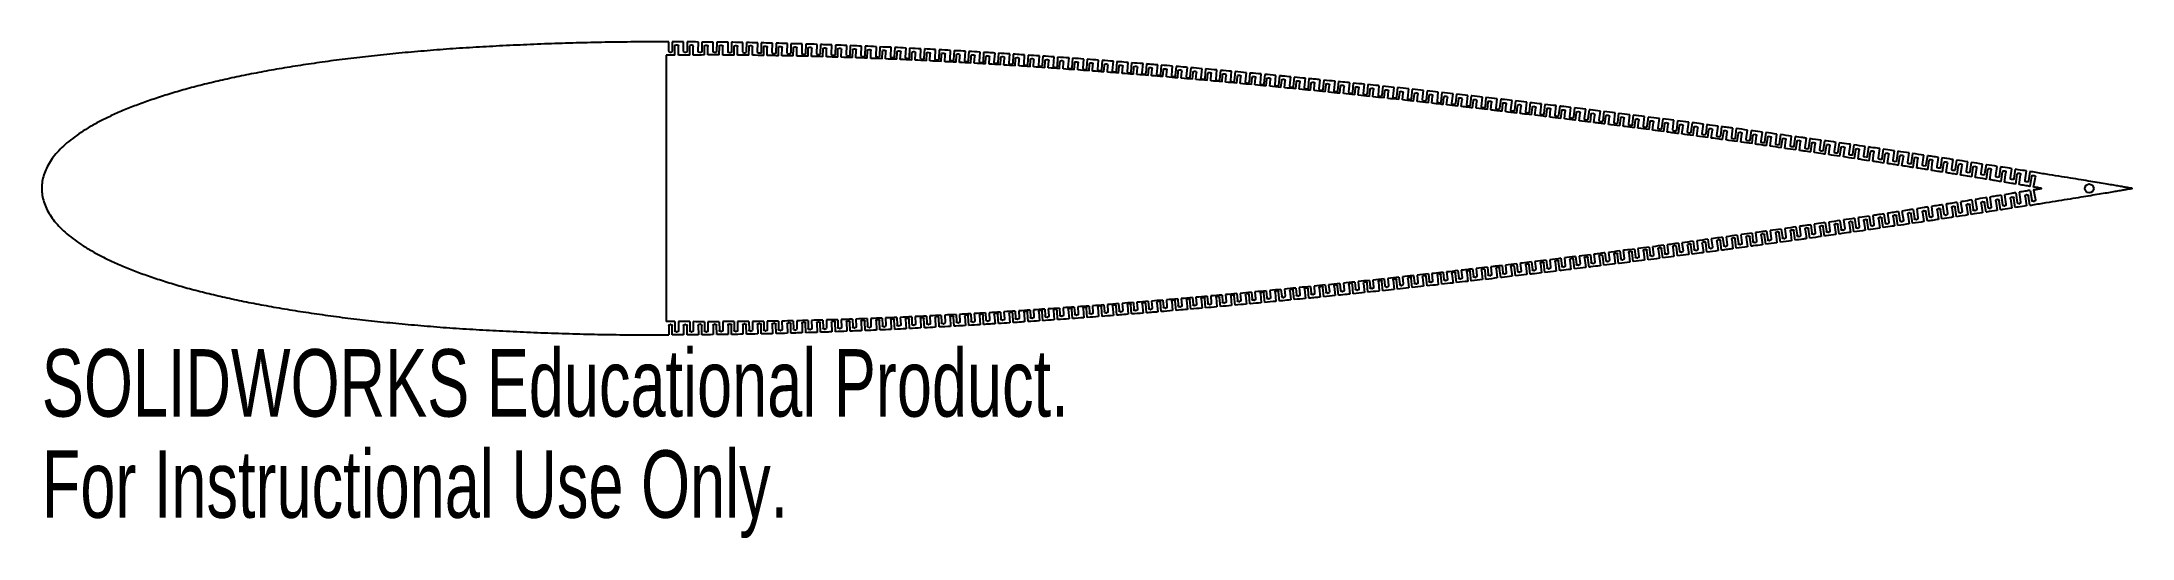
# Model space of a CAD drawing. Header units: millimetres. Extents: x 0 to 150, y -25 to 11.
import ezdxf

# ---------------------------------------------------------------- set-up
doc = ezdxf.new("R2010")
doc.units = ezdxf.units.MM
doc.styles.add('SLDTEXTSTYLE0', font='TXT', dxfattribs={"width": 0.7})

msp = doc.modelspace()

# ---------------------------------------------------------------- texts
at = {"color": 7, "linetype": 'Continuous', "char_height": 4.8336, "attachment_point": 1, "style": 'SLDTEXTSTYLE0'}
for s, insert in [('SOLIDWORKS Educational Product.', (0, -11.52)), ('For Instructional Use Only.', (0, -18.77))]:
    msp.add_mtext(s, dxfattribs=dict(at, insert=insert))

# ---------------------------------------------------------------- linework, layer by layer
at = {"color": 7, "linetype": 'Continuous', "lineweight": 25}
for p, q in [((44.99, 9.85), (44.99, 10.5)), ((45.24, 10.5), (45.24, 9.85)), ((44.81, 9.54), (44.81, -9.54)), ((45.14, 9.75), (45.09, 9.75)), ((45.43, 9.54), (45.43, 10.19)), ((45.53, 10.29), (45.58, 10.29)), ((45.68, 9.55), (45.68, 10.19)), ((46.05, 9.85), (46.05, 10.5)), ((46.2, 9.75), (46.15, 9.75)), ((46.3, 10.5), (46.3, 9.85)), ((46.49, 9.55), (46.49, 10.18)), ((46.59, 10.28), (46.64, 10.28)), ((46.74, 9.55), (46.74, 10.18)), ((47.11, 9.84), (47.12, 10.49)), ((47.26, 9.74), (47.21, 9.74)), ((47.37, 10.49), (47.36, 9.84)), ((47.55, 9.56), (47.55, 10.18)), ((47.66, 10.27), (47.71, 10.27)), ((47.8, 9.56), (47.8, 10.17)), ((48.17, 9.83), (48.18, 10.48)), ((48.32, 9.73), (48.27, 9.73)), ((48.43, 10.48), (48.42, 9.83)), ((48.61, 9.56), (48.62, 10.16)), ((48.72, 10.26), (48.77, 10.26)), ((48.86, 9.55), (48.87, 10.16)), ((49.24, 9.82), (49.25, 10.47)), ((49.39, 9.72), (49.34, 9.72)), ((49.5, 10.47), (49.49, 9.81)), ((49.67, 9.55), (49.68, 10.15)), ((49.78, 10.25), (49.83, 10.25)), ((49.92, 9.55), (49.93, 10.14)), ((50.3, 9.8), (50.31, 10.45)), ((50.45, 9.7), (50.4, 9.7)), ((50.56, 10.45), (50.55, 9.8)), ((50.74, 9.54), (50.75, 10.13)), ((50.85, 10.23), (50.9, 10.23)), ((50.99, 9.54), (51, 10.12)), ((51.36, 9.78), (51.38, 10.43)), ((51.51, 9.68), (51.46, 9.68)), ((51.63, 10.43), (51.61, 9.77)), ((51.8, 9.53), (51.81, 10.11)), ((51.91, 10.2), (51.96, 10.2)), ((52.05, 9.52), (52.06, 10.1)), ((52.42, 9.76), (52.44, 10.41)), ((52.57, 9.65), (52.52, 9.65)), ((52.69, 10.4), (52.67, 9.75)), ((52.86, 9.51), (52.87, 10.08)), ((52.98, 10.18), (53.03, 10.18)), ((53.11, 9.51), (53.12, 10.08)), ((53.49, 9.73), (53.5, 10.38)), ((53.63, 9.62), (53.58, 9.63)), ((53.75, 10.37), (53.74, 9.72)), ((53.92, 9.49), (53.94, 10.05)), ((54.04, 10.15), (54.09, 10.15)), ((54.17, 9.48), (54.19, 10.05)), ((54.55, 9.7), (54.57, 10.35)), ((54.7, 9.59), (54.65, 9.59)), ((54.82, 10.34), (54.8, 9.69)), ((54.98, 9.47), (55, 10.02)), ((55.1, 10.12), (55.15, 10.12)), ((55.23, 9.46), (55.25, 10.01)), ((55.61, 9.66), (55.63, 10.32)), ((55.76, 9.56), (55.71, 9.56)), ((55.88, 10.31), (55.86, 9.66)), ((56.05, 9.44), (56.06, 9.99)), ((56.17, 10.08), (56.22, 10.08)), ((56.3, 9.43), (56.31, 9.98)), ((56.67, 9.63), (56.7, 10.28)), ((56.82, 9.52), (56.77, 9.52)), ((56.95, 10.27), (56.92, 9.62)), ((57.11, 9.41), (57.13, 9.95)), ((57.23, 10.04), (57.28, 10.04)), ((57.36, 9.4), (57.38, 9.94)), ((57.74, 9.59), (57.76, 10.24)), ((57.88, 9.48), (57.83, 9.48)), ((58.01, 10.23), (57.99, 9.58)), ((58.17, 9.37), (58.19, 9.91)), ((58.29, 10), (58.34, 10)), ((58.42, 9.36), (58.44, 9.9)), ((58.8, 9.54), (58.83, 10.2)), ((58.94, 9.44), (58.89, 9.44)), ((59.08, 10.19), (59.05, 9.53)), ((59.23, 9.33), (59.25, 9.86)), ((59.36, 9.96), (59.41, 9.96)), ((59.48, 9.32), (59.5, 9.85)), ((59.86, 9.5), (59.89, 10.15)), ((60.01, 9.39), (59.96, 9.4)), ((60.14, 10.14), (60.11, 9.49)), ((60.29, 9.29), (60.32, 9.82)), ((60.42, 9.91), (60.47, 9.91)), ((60.54, 9.28), (60.57, 9.81)), ((60.92, 9.45), (60.95, 10.11)), ((61.07, 9.35), (61.02, 9.35)), ((61.2, 10.1), (61.17, 9.44)), ((61.36, 9.25), (61.38, 9.77)), ((61.48, 9.86), (61.53, 9.86)), ((61.6, 9.24), (61.63, 9.76)), ((61.98, 9.4), (62.02, 10.06)), ((62.13, 9.29), (62.08, 9.3)), ((62.27, 10.04), (62.23, 9.39)), ((62.42, 9.2), (62.44, 9.72)), ((62.55, 9.81), (62.6, 9.81)), ((62.67, 9.19), (62.69, 9.7)), ((63.05, 9.35), (63.08, 10)), ((63.19, 9.24), (63.14, 9.24)), ((63.33, 9.99), (63.3, 9.34)), ((63.48, 9.15), (63.5, 9.66)), ((63.61, 9.76), (63.66, 9.75)), ((63.73, 9.14), (63.75, 9.65)), ((64.11, 9.29), (64.14, 9.95)), ((64.25, 9.18), (64.2, 9.19)), ((64.39, 9.93), (64.36, 9.28)), ((64.54, 9.1), (64.57, 9.6)), ((64.67, 9.7), (64.72, 9.7)), ((64.79, 9.08), (64.82, 9.59)), ((65.17, 9.23), (65.21, 9.89)), ((65.31, 9.13), (65.26, 9.13)), ((65.46, 9.88), (65.42, 9.22)), ((65.6, 9.04), (65.63, 9.55)), ((65.73, 9.64), (65.78, 9.64)), ((65.85, 9.03), (65.88, 9.53)), ((66.23, 9.17), (66.27, 9.83)), ((66.38, 9.07), (66.33, 9.07)), ((66.52, 9.82), (66.48, 9.16)), ((66.66, 8.98), (66.69, 9.48)), ((66.8, 9.58), (66.85, 9.58)), ((66.91, 8.97), (66.94, 9.47)), ((67.29, 9.11), (67.33, 9.77)), ((67.44, 9), (67.39, 9.01)), ((67.58, 9.75), (67.54, 9.1)), ((67.72, 8.92), (67.75, 9.42)), ((67.86, 9.51), (67.91, 9.51)), ((67.97, 8.91), (68, 9.41)), ((68.35, 9.05), (68.4, 9.7)), ((68.64, 9.69), (68.6, 9.03)), ((68.79, 8.86), (68.82, 9.35)), ((68.92, 9.45), (68.97, 9.45)), ((69.03, 8.84), (69.07, 9.34)), ((69.42, 8.98), (69.46, 9.64)), ((69.71, 9.62), (69.67, 8.96)), ((69.85, 8.79), (69.88, 9.29)), ((69.98, 9.38), (70.03, 9.38)), ((70.1, 8.78), (70.13, 9.27)), ((70.48, 8.91), (70.52, 9.57)), ((70.77, 9.55), (70.73, 8.89)), ((70.91, 8.72), (70.94, 9.22)), ((71.05, 9.31), (71.1, 9.31)), ((71.16, 8.71), (71.19, 9.2)), ((71.54, 8.84), (71.58, 9.49)), ((71.83, 9.48), (71.79, 8.82)), ((71.97, 8.65), (72, 9.14)), ((72.11, 9.24), (72.16, 9.23)), ((72.22, 8.63), (72.25, 9.13)), ((72.6, 8.76), (72.65, 9.42)), ((72.89, 9.4), (72.85, 8.75)), ((73.03, 8.58), (73.06, 9.07)), ((73.17, 9.16), (73.22, 9.16)), ((73.28, 8.56), (73.31, 9.05)), ((73.66, 8.69), (73.71, 9.35)), ((73.96, 9.33), (73.91, 8.67)), ((74.23, 9.08), (74.28, 9.08)), ((74.72, 8.61), (74.77, 9.27)), ((75.02, 9.25), (74.97, 8.59)), ((75.29, 9.01), (75.34, 9)), ((75.78, 8.53), (75.83, 9.19)), ((76.08, 9.17), (76.03, 8.51)), ((76.84, 8.45), (76.89, 9.11)), ((77.14, 9.09), (77.09, 8.43)), ((77.9, 8.37), (77.95, 9.02)), ((78.2, 9), (78.15, 8.35)), ((68.5, 8.94), (68.45, 8.94)), ((69.56, 8.87), (69.51, 8.87)), ((70.62, 8.8), (70.57, 8.8)), ((71.68, 8.73), (71.63, 8.73)), ((72.74, 8.65), (72.69, 8.66)), ((73.8, 8.58), (73.75, 8.58)), ((74.09, 8.5), (74.12, 8.99)), ((74.34, 8.49), (74.37, 8.97)), ((74.86, 8.5), (74.81, 8.5)), ((75.15, 8.43), (75.19, 8.91)), ((75.4, 8.41), (75.43, 8.9)), ((75.92, 8.42), (75.87, 8.42)), ((76.21, 8.35), (76.25, 8.83)), ((76.35, 8.93), (76.4, 8.92)), ((76.46, 8.33), (76.5, 8.81)), ((76.98, 8.34), (76.93, 8.34)), ((77.27, 8.26), (77.31, 8.75)), ((77.41, 8.84), (77.46, 8.84)), ((77.52, 8.24), (77.56, 8.73)), ((78.04, 8.25), (77.99, 8.26)), ((78.33, 8.18), (78.37, 8.67)), ((78.48, 8.76), (78.53, 8.75)), ((78.58, 8.16), (78.62, 8.65)), ((78.96, 8.28), (79.02, 8.94)), ((79.1, 8.17), (79.05, 8.17)), ((79.26, 8.92), (79.21, 8.26)), ((79.39, 8.09), (79.43, 8.58)), ((79.54, 8.67), (79.59, 8.67)), ((79.64, 8.07), (79.68, 8.56)), ((80.02, 8.19), (80.08, 8.85)), ((80.16, 8.08), (80.11, 8.09)), ((80.33, 8.83), (80.27, 8.17)), ((80.45, 8.01), (80.49, 8.49)), ((80.6, 8.58), (80.65, 8.58)), ((80.7, 7.99), (80.74, 8.47)), ((81.08, 8.11), (81.14, 8.76)), ((81.22, 7.99), (81.17, 8)), ((81.39, 8.74), (81.33, 8.08)), ((81.51, 7.92), (81.55, 8.4)), ((81.66, 8.49), (81.71, 8.49)), ((81.76, 7.9), (81.8, 8.38)), ((82.14, 8.01), (82.2, 8.67)), ((82.28, 7.9), (82.23, 7.91)), ((82.45, 8.65), (82.39, 7.99)), ((82.57, 7.83), (82.61, 8.31)), ((82.72, 8.4), (82.77, 8.4)), ((82.82, 7.8), (82.86, 8.29)), ((83.2, 7.92), (83.26, 8.58)), ((83.34, 7.81), (83.29, 7.81)), ((83.51, 8.56), (83.45, 7.9)), ((83.63, 7.73), (83.67, 8.22)), ((83.78, 8.31), (83.83, 8.31)), ((83.88, 7.71), (83.92, 8.2)), ((84.26, 7.83), (84.32, 8.49)), ((84.4, 7.72), (84.35, 7.72)), ((84.57, 8.46), (84.51, 7.81)), ((84.69, 7.64), (84.73, 8.12)), ((84.84, 8.22), (84.89, 8.21)), ((84.93, 7.61), (84.98, 8.1)), ((85.32, 7.73), (85.38, 8.39)), ((85.46, 7.62), (85.41, 7.62)), ((85.63, 8.37), (85.57, 7.71)), ((85.74, 7.54), (85.79, 8.03)), ((85.9, 8.12), (85.95, 8.11)), ((85.99, 7.52), (86.04, 8.01)), ((86.38, 7.64), (86.44, 8.29)), ((86.52, 7.52), (86.47, 7.53)), ((86.69, 8.27), (86.63, 7.61)), ((86.8, 7.44), (86.85, 7.93)), ((86.96, 8.02), (87.01, 8.02)), ((87.05, 7.42), (87.1, 7.91)), ((87.44, 7.54), (87.5, 8.2)), ((87.75, 8.17), (87.69, 7.51)), ((87.86, 7.34), (87.91, 7.83)), ((88.02, 7.92), (88.07, 7.92)), ((88.11, 7.32), (88.16, 7.81)), ((88.5, 7.44), (88.56, 8.1)), ((88.81, 8.07), (88.75, 7.41)), ((88.92, 7.24), (88.97, 7.73)), ((89.08, 7.82), (89.13, 7.82)), ((89.17, 7.21), (89.22, 7.71)), ((89.56, 7.34), (89.62, 7.99)), ((89.87, 7.97), (89.8, 7.31)), ((89.98, 7.14), (90.03, 7.63)), ((90.14, 7.72), (90.19, 7.71)), ((90.23, 7.11), (90.28, 7.6)), ((90.61, 7.23), (90.68, 7.89)), ((90.93, 7.87), (90.86, 7.21)), ((91.04, 7.03), (91.09, 7.52)), ((91.2, 7.61), (91.25, 7.61)), ((91.29, 7.01), (91.33, 7.5)), ((91.67, 7.13), (91.74, 7.79)), ((91.99, 7.76), (91.92, 7.1)), ((92.25, 7.51), (92.3, 7.5)), ((92.73, 7.02), (92.8, 7.68)), ((93.05, 7.66), (92.98, 7)), ((93.79, 6.91), (93.86, 7.57)), ((94.11, 7.55), (94.04, 6.89)), ((87.58, 7.42), (87.53, 7.43)), ((88.64, 7.32), (88.59, 7.33)), ((89.7, 7.22), (89.65, 7.23)), ((90.75, 7.12), (90.7, 7.12)), ((91.81, 7.01), (91.76, 7.02)), ((92.1, 6.92), (92.15, 7.42)), ((92.34, 6.9), (92.39, 7.39)), ((92.87, 6.91), (92.82, 6.91)), ((93.15, 6.82), (93.2, 7.31)), ((93.31, 7.4), (93.36, 7.4)), ((93.4, 6.79), (93.45, 7.29)), ((93.93, 6.8), (93.88, 6.8)), ((94.21, 6.71), (94.26, 7.2)), ((94.37, 7.29), (94.42, 7.29)), ((94.46, 6.68), (94.51, 7.18)), ((94.85, 6.81), (94.92, 7.46)), ((94.99, 6.69), (94.94, 6.7)), ((95.16, 7.44), (95.1, 6.78)), ((95.27, 6.59), (95.32, 7.09)), ((95.43, 7.18), (95.48, 7.18)), ((95.52, 6.57), (95.57, 7.07)), ((95.91, 6.69), (95.97, 7.35)), ((96.05, 6.58), (96, 6.59)), ((96.22, 7.33), (96.16, 6.67)), ((96.33, 6.48), (96.38, 6.98)), ((96.49, 7.07), (96.54, 7.07)), ((96.58, 6.45), (96.63, 6.96)), ((96.96, 6.58), (97.03, 7.24)), ((97.1, 6.47), (97.05, 6.47)), ((97.28, 7.22), (97.21, 6.56)), ((97.38, 6.37), (97.44, 6.87)), ((97.55, 6.96), (97.6, 6.95)), ((97.63, 6.34), (97.69, 6.84)), ((98.02, 6.47), (98.09, 7.13)), ((98.16, 6.35), (98.11, 6.36)), ((98.34, 7.1), (98.27, 6.44)), ((98.44, 6.25), (98.5, 6.76)), ((98.61, 6.85), (98.66, 6.84)), ((98.69, 6.22), (98.74, 6.73)), ((99.08, 6.36), (99.15, 7.01)), ((99.22, 6.24), (99.17, 6.25)), ((99.4, 6.99), (99.33, 6.33)), ((99.5, 6.13), (99.55, 6.64)), ((99.66, 6.73), (99.71, 6.73)), ((99.75, 6.11), (99.8, 6.62)), ((100.14, 6.24), (100.21, 6.9)), ((100.28, 6.12), (100.23, 6.13)), ((100.46, 6.87), (100.39, 6.21)), ((100.56, 6.01), (100.61, 6.53)), ((100.72, 6.61), (100.77, 6.61)), ((100.8, 5.99), (100.86, 6.5)), ((101.19, 6.12), (101.27, 6.78)), ((101.33, 6.01), (101.28, 6.01)), ((101.52, 6.75), (101.44, 6.1)), ((101.61, 5.89), (101.67, 6.41)), ((101.78, 6.5), (101.83, 6.49)), ((101.86, 5.87), (101.92, 6.38)), ((102.25, 6), (102.33, 6.66)), ((102.57, 6.64), (102.5, 5.98)), ((102.67, 5.77), (102.73, 6.29)), ((102.84, 6.38), (102.89, 6.37)), ((102.92, 5.74), (102.98, 6.26)), ((103.31, 5.88), (103.38, 6.54)), ((103.63, 6.52), (103.56, 5.86)), ((103.73, 5.65), (103.79, 6.17)), ((103.9, 6.26), (103.95, 6.25)), ((103.97, 5.62), (104.03, 6.14)), ((104.37, 5.76), (104.44, 6.42)), ((104.69, 6.39), (104.61, 5.74)), ((104.78, 5.53), (104.84, 6.05)), ((104.95, 6.14), (105, 6.13)), ((105.03, 5.5), (105.09, 6.02)), ((105.42, 5.64), (105.5, 6.3)), ((105.75, 6.27), (105.67, 5.61)), ((106.01, 6.01), (106.06, 6.01)), ((106.48, 5.52), (106.56, 6.18)), ((106.81, 6.15), (106.73, 5.49)), ((107.54, 5.39), (107.61, 6.05)), ((107.86, 6.02), (107.78, 5.36)), ((102.39, 5.89), (102.34, 5.89)), ((103.45, 5.77), (103.4, 5.77)), ((104.5, 5.65), (104.45, 5.65)), ((105.56, 5.53), (105.51, 5.53)), ((105.84, 5.4), (105.9, 5.92)), ((106.09, 5.37), (106.15, 5.9)), ((106.62, 5.4), (106.57, 5.41)), ((106.9, 5.27), (106.96, 5.8)), ((107.07, 5.89), (107.12, 5.88)), ((107.14, 5.24), (107.21, 5.77)), ((107.67, 5.28), (107.62, 5.28)), ((107.95, 5.14), (108.01, 5.68)), ((108.12, 5.76), (108.17, 5.76)), ((108.2, 5.11), (108.26, 5.65)), ((108.59, 5.27), (108.67, 5.93)), ((108.73, 5.15), (108.68, 5.16)), ((108.92, 5.9), (108.84, 5.24)), ((109.01, 5.01), (109.07, 5.55)), ((109.18, 5.64), (109.23, 5.63)), ((109.26, 4.98), (109.32, 5.52)), ((109.65, 5.14), (109.73, 5.8)), ((109.79, 5.02), (109.74, 5.03)), ((109.98, 5.77), (109.9, 5.11)), ((110.06, 4.88), (110.13, 5.42)), ((110.24, 5.51), (110.29, 5.5)), ((110.31, 4.85), (110.38, 5.39)), ((110.71, 5.01), (110.79, 5.67)), ((110.84, 4.89), (110.79, 4.9)), ((111.03, 5.64), (110.95, 4.98)), ((111.12, 4.75), (111.18, 5.29)), ((111.29, 5.38), (111.34, 5.37)), ((111.37, 4.72), (111.43, 5.26)), ((111.76, 4.88), (111.84, 5.54)), ((111.9, 4.76), (111.85, 4.77)), ((112.09, 5.51), (112.01, 4.85)), ((112.17, 4.62), (112.24, 5.16)), ((112.35, 5.25), (112.4, 5.24)), ((112.42, 4.59), (112.49, 5.13)), ((112.82, 4.75), (112.9, 5.41)), ((112.95, 4.63), (112.9, 4.64)), ((113.15, 5.38), (113.07, 4.72)), ((113.23, 4.48), (113.3, 5.03)), ((113.41, 5.12), (113.46, 5.11)), ((113.48, 4.45), (113.54, 5)), ((113.87, 4.62), (113.96, 5.28)), ((114.01, 4.5), (113.96, 4.51)), ((114.2, 5.25), (114.12, 4.59)), ((114.28, 4.35), (114.35, 4.9)), ((114.46, 4.99), (114.51, 4.98)), ((114.53, 4.31), (114.6, 4.87)), ((114.93, 4.49), (115.01, 5.15)), ((115.26, 5.11), (115.18, 4.45)), ((115.34, 4.21), (115.41, 4.76)), ((115.52, 4.85), (115.57, 4.85)), ((115.59, 4.18), (115.66, 4.73)), ((115.98, 4.35), (116.07, 5.01)), ((116.32, 4.98), (116.23, 4.32)), ((116.39, 4.07), (116.46, 4.63)), ((116.58, 4.72), (116.63, 4.71)), ((116.64, 4.04), (116.71, 4.6)), ((117.04, 4.22), (117.12, 4.88)), ((117.37, 4.84), (117.29, 4.18)), ((117.63, 4.58), (117.68, 4.57)), ((118.09, 4.08), (118.18, 4.74)), ((118.43, 4.71), (118.34, 4.05)), ((119.15, 3.94), (119.24, 4.6)), ((119.48, 4.57), (119.4, 3.91)), ((115.06, 4.37), (115.02, 4.37)), ((116.12, 4.23), (116.07, 4.24)), ((117.18, 4.1), (117.13, 4.1)), ((117.45, 3.93), (117.52, 4.49)), ((117.69, 3.9), (117.77, 4.46)), ((118.23, 3.96), (118.18, 3.97)), ((118.5, 3.79), (118.57, 4.36)), ((118.69, 4.44), (118.74, 4.44)), ((118.75, 3.75), (118.82, 4.32)), ((119.28, 3.82), (119.24, 3.83)), ((119.56, 3.64), (119.63, 4.22)), ((119.74, 4.3), (119.79, 4.3)), ((119.8, 3.61), (119.88, 4.18)), ((120.2, 3.8), (120.29, 4.46)), ((120.34, 3.68), (120.29, 3.69)), ((120.54, 4.43), (120.45, 3.77)), ((120.61, 3.5), (120.69, 4.08)), ((120.8, 4.16), (120.85, 4.16)), ((120.86, 3.47), (120.93, 4.04)), ((121.26, 3.66), (121.35, 4.32)), ((121.39, 3.54), (121.34, 3.55)), ((121.59, 4.29), (121.51, 3.63)), ((121.66, 3.35), (121.74, 3.94)), ((121.85, 4.02), (121.9, 4.02)), ((121.91, 3.32), (121.99, 3.9)), ((122.31, 3.52), (122.4, 4.18)), ((122.45, 3.4), (122.4, 3.41)), ((122.65, 4.15), (122.56, 3.49)), ((122.72, 3.21), (122.79, 3.79)), ((122.91, 3.88), (122.96, 3.87)), ((122.96, 3.17), (123.04, 3.76)), ((123.37, 3.38), (123.46, 4.04)), ((123.5, 3.26), (123.45, 3.26)), ((123.7, 4), (123.62, 3.34)), ((123.77, 3.06), (123.85, 3.65)), ((123.96, 3.74), (124.01, 3.73)), ((124.02, 3.02), (124.1, 3.62)), ((124.42, 3.23), (124.51, 3.89)), ((124.56, 3.11), (124.51, 3.12)), ((124.76, 3.86), (124.67, 3.2)), ((124.82, 2.91), (124.9, 3.51)), ((125.02, 3.59), (125.07, 3.58)), ((125.07, 2.87), (125.15, 3.47)), ((125.47, 3.09), (125.56, 3.75)), ((125.81, 3.71), (125.72, 3.05)), ((125.87, 2.76), (125.96, 3.36)), ((126.07, 3.45), (126.12, 3.44)), ((126.12, 2.72), (126.2, 3.33)), ((126.53, 2.94), (126.62, 3.6)), ((126.87, 3.57), (126.78, 2.91)), ((126.93, 2.61), (127.01, 3.21)), ((127.12, 3.3), (127.17, 3.29)), ((127.17, 2.57), (127.26, 3.18)), ((127.58, 2.79), (127.67, 3.45)), ((127.92, 3.42), (127.83, 2.76)), ((127.98, 2.45), (128.06, 3.06)), ((128.18, 3.15), (128.23, 3.14)), ((128.23, 2.42), (128.31, 3.03)), ((128.63, 2.64), (128.73, 3.3)), ((128.98, 3.27), (128.88, 2.61)), ((129.69, 2.49), (129.78, 3.15)), ((130.03, 3.12), (129.94, 2.46)), ((130.74, 2.34), (130.84, 3)), ((125.61, 2.97), (125.56, 2.97)), ((126.66, 2.82), (126.61, 2.83)), ((127.72, 2.67), (127.67, 2.68)), ((128.77, 2.52), (128.72, 2.53)), ((129.03, 2.3), (129.12, 2.91)), ((129.23, 3), (129.28, 2.99)), ((129.28, 2.26), (129.37, 2.88)), ((129.82, 2.37), (129.77, 2.38)), ((130.08, 2.14), (130.17, 2.76)), ((130.28, 2.85), (130.33, 2.84)), ((130.33, 2.1), (130.42, 2.73)), ((130.87, 2.22), (130.83, 2.23)), ((131.08, 2.97), (130.99, 2.31)), ((131.13, 1.98), (131.23, 2.61)), ((131.34, 2.7), (131.39, 2.69)), ((131.38, 1.94), (131.47, 2.58)), ((131.79, 2.19), (131.89, 2.85)), ((131.93, 2.07), (131.88, 2.07)), ((132.14, 2.81), (132.04, 2.15)), ((132.19, 1.82), (132.28, 2.46)), ((132.39, 2.54), (132.44, 2.53)), ((132.43, 1.78), (132.53, 2.42)), ((132.85, 2.03), (132.94, 2.69)), ((132.98, 1.91), (132.93, 1.92)), ((133.19, 2.66), (133.09, 2)), ((133.24, 1.66), (133.33, 2.3)), ((133.44, 2.39), (133.49, 2.38)), ((133.48, 1.62), (133.58, 2.27)), ((133.9, 1.88), (134, 2.54)), ((134.03, 1.76), (133.98, 1.76)), ((134.24, 2.5), (134.15, 1.84)), ((134.29, 1.5), (134.38, 2.15)), ((134.5, 2.23), (134.55, 2.22)), ((134.54, 1.46), (134.63, 2.11)), ((134.95, 1.72), (135.05, 2.38)), ((135.08, 1.6), (135.03, 1.61)), ((135.3, 2.34), (135.2, 1.68)), ((135.34, 1.33), (135.44, 1.99)), ((135.55, 2.07), (135.6, 2.07)), ((135.59, 1.29), (135.68, 1.95)), ((136, 1.56), (136.1, 2.22)), ((136.35, 2.19), (136.25, 1.53)), ((136.39, 1.17), (136.49, 1.83)), ((136.6, 1.91), (136.65, 1.91)), ((136.64, 1.13), (136.74, 1.79)), ((137.05, 1.4), (137.15, 2.06)), ((137.4, 2.03), (137.3, 1.37)), ((137.44, 1), (137.54, 1.67)), ((137.65, 1.75), (137.7, 1.75)), ((137.69, 0.96), (137.79, 1.63)), ((138.11, 1.24), (138.21, 1.9)), ((138.45, 1.86), (138.35, 1.2)), ((138.49, 0.83), (138.59, 1.51)), ((138.71, 1.59), (138.76, 1.58)), ((139.16, 1.08), (139.26, 1.74)), ((139.51, 1.7), (139.4, 1.04)), ((140.21, 0.92), (140.31, 1.58)), ((140.56, 1.54), (140.46, 0.88)), ((136.14, 1.44), (136.09, 1.45)), ((137.19, 1.28), (137.14, 1.29)), ((138.24, 1.12), (138.19, 1.13)), ((138.74, 0.79), (138.84, 1.47)), ((139.29, 0.96), (139.24, 0.97)), ((139.54, 0.66), (139.64, 1.35)), ((139.76, 1.43), (139.81, 1.42)), ((139.79, 0.62), (139.89, 1.31)), ((140.34, 0.79), (140.29, 0.8)), ((140.59, 0.49), (140.7, 1.18)), ((140.81, 1.26), (140.86, 1.26)), ((140.83, 0.45), (140.94, 1.14)), ((141.26, 0.75), (141.36, 1.41)), ((141.39, 0.63), (141.34, 0.64)), ((141.61, 1.37), (141.51, 0.71)), ((141.64, 0.31), (141.75, 1.02)), ((141.86, 1.1), (141.91, 1.09)), ((141.88, 0.27), (141.99, 0.98)), ((142.31, 0.59), (142.41, 1.25)), ((142.44, 0.46), (142.39, 0.47)), ((142.66, 1.21), (142.56, 0.55)), ((142.69, 0.14), (142.8, 0.85)), ((142.91, 0.93), (142.96, 0.92)), ((142.93, 0.1), (143.05, 0.81)), ((134.29, -1.5), (134.38, -2.15)), ((134.54, -1.46), (134.63, -2.11)), ((135.34, -1.33), (135.44, -1.99)), ((135.59, -1.29), (135.68, -1.95)), ((136.14, -1.44), (136.09, -1.45)), ((136.39, -1.17), (136.49, -1.83)), ((136.64, -1.13), (136.74, -1.79)), ((137.05, -1.4), (137.15, -2.06)), ((137.19, -1.28), (137.14, -1.29)), ((137.4, -2.03), (137.3, -1.37)), ((137.44, -1), (137.54, -1.67)), ((137.69, -0.96), (137.79, -1.63)), ((138.11, -1.24), (138.21, -1.9)), ((138.24, -1.12), (138.19, -1.13)), ((138.45, -1.86), (138.35, -1.2)), ((138.49, -0.83), (138.59, -1.51)), ((138.74, -0.79), (138.84, -1.47)), ((139.16, -1.08), (139.26, -1.74)), ((139.29, -0.96), (139.24, -0.97)), ((139.51, -1.7), (139.4, -1.04)), ((139.54, -0.66), (139.64, -1.35)), ((139.76, -1.43), (139.81, -1.42)), ((139.79, -0.62), (139.89, -1.31)), ((140.21, -0.92), (140.31, -1.58)), ((140.34, -0.79), (140.29, -0.8)), ((140.56, -1.54), (140.46, -0.88)), ((140.59, -0.49), (140.7, -1.18)), ((140.81, -1.26), (140.86, -1.26)), ((140.83, -0.45), (140.94, -1.14)), ((141.26, -0.75), (141.36, -1.41)), ((141.39, -0.63), (141.34, -0.64)), ((141.61, -1.37), (141.51, -0.71)), ((141.64, -0.31), (141.75, -1.02)), ((141.86, -1.1), (141.91, -1.09)), ((141.88, -0.27), (141.99, -0.98)), ((142.31, -0.59), (142.41, -1.25)), ((142.44, -0.46), (142.39, -0.47)), ((142.66, -1.21), (142.56, -0.55)), ((142.69, -0.14), (142.8, -0.85)), ((142.91, -0.93), (142.96, -0.92)), ((142.93, -0.1), (143.05, -0.81)), ((124.82, -2.91), (124.9, -3.51)), ((125.07, -2.87), (125.15, -3.47)), ((125.61, -2.97), (125.56, -2.97)), ((125.87, -2.76), (125.96, -3.36)), ((126.12, -2.72), (126.2, -3.33)), ((126.53, -2.94), (126.62, -3.6)), ((126.66, -2.82), (126.61, -2.83)), ((126.87, -3.57), (126.78, -2.91)), ((126.93, -2.61), (127.01, -3.21)), ((127.17, -2.57), (127.26, -3.18)), ((127.58, -2.79), (127.67, -3.45)), ((127.72, -2.67), (127.67, -2.68)), ((127.92, -3.42), (127.83, -2.76)), ((127.98, -2.45), (128.06, -3.06)), ((128.23, -2.42), (128.31, -3.03)), ((128.63, -2.64), (128.73, -3.3)), ((128.77, -2.52), (128.72, -2.53)), ((128.98, -3.27), (128.88, -2.61)), ((129.03, -2.3), (129.12, -2.91)), ((129.23, -3), (129.28, -2.99)), ((129.28, -2.26), (129.37, -2.88)), ((129.69, -2.49), (129.78, -3.15)), ((129.82, -2.37), (129.77, -2.38)), ((130.03, -3.12), (129.94, -2.46)), ((130.08, -2.14), (130.17, -2.76)), ((130.28, -2.85), (130.33, -2.84)), ((130.33, -2.1), (130.42, -2.73)), ((130.74, -2.34), (130.84, -3)), ((130.87, -2.22), (130.83, -2.23)), ((131.08, -2.97), (130.99, -2.31)), ((131.13, -1.98), (131.23, -2.61)), ((131.34, -2.7), (131.39, -2.69)), ((131.38, -1.94), (131.47, -2.58)), ((131.79, -2.19), (131.89, -2.85)), ((131.93, -2.07), (131.88, -2.07)), ((132.14, -2.81), (132.04, -2.15)), ((132.19, -1.82), (132.28, -2.46)), ((132.39, -2.54), (132.44, -2.53)), ((132.43, -1.78), (132.53, -2.42)), ((132.85, -2.03), (132.94, -2.69)), ((132.98, -1.91), (132.93, -1.92)), ((133.19, -2.66), (133.09, -2)), ((133.24, -1.66), (133.33, -2.3)), ((133.44, -2.39), (133.49, -2.38)), ((133.48, -1.62), (133.58, -2.27)), ((133.9, -1.88), (134, -2.54)), ((134.03, -1.76), (133.98, -1.76)), ((134.24, -2.5), (134.15, -1.84)), ((134.5, -2.23), (134.55, -2.22)), ((134.95, -1.72), (135.05, -2.38)), ((135.08, -1.6), (135.03, -1.61)), ((135.3, -2.34), (135.2, -1.68)), ((135.55, -2.07), (135.6, -2.07)), ((136, -1.56), (136.1, -2.22)), ((136.35, -2.19), (136.25, -1.53)), ((136.6, -1.91), (136.65, -1.91)), ((137.65, -1.75), (137.7, -1.75)), ((138.71, -1.59), (138.76, -1.58)), ((113.23, -4.48), (113.3, -5.03)), ((113.48, -4.45), (113.54, -5)), ((114.28, -4.35), (114.35, -4.9)), ((114.53, -4.31), (114.6, -4.87)), ((114.93, -4.49), (115.01, -5.15)), ((115.06, -4.37), (115.02, -4.37)), ((115.26, -5.11), (115.18, -4.45)), ((115.34, -4.21), (115.41, -4.76)), ((115.59, -4.18), (115.66, -4.73)), ((115.98, -4.35), (116.07, -5.01)), ((116.12, -4.23), (116.07, -4.24)), ((116.32, -4.98), (116.23, -4.32)), ((116.39, -4.07), (116.46, -4.63)), ((116.64, -4.04), (116.71, -4.6)), ((117.04, -4.22), (117.12, -4.88)), ((117.18, -4.1), (117.13, -4.1)), ((117.37, -4.84), (117.29, -4.18)), ((117.45, -3.93), (117.52, -4.49)), ((117.69, -3.9), (117.77, -4.46)), ((118.09, -4.08), (118.18, -4.74)), ((118.23, -3.96), (118.18, -3.97)), ((118.43, -4.71), (118.34, -4.05)), ((118.5, -3.79), (118.57, -4.36)), ((118.69, -4.44), (118.74, -4.44)), ((118.75, -3.75), (118.82, -4.32)), ((119.15, -3.94), (119.24, -4.6)), ((119.28, -3.82), (119.24, -3.83)), ((119.48, -4.57), (119.4, -3.91)), ((119.56, -3.64), (119.63, -4.22)), ((119.74, -4.3), (119.79, -4.3)), ((119.8, -3.61), (119.88, -4.18)), ((120.2, -3.8), (120.29, -4.46)), ((120.34, -3.68), (120.29, -3.69)), ((120.54, -4.43), (120.45, -3.77)), ((120.61, -3.5), (120.69, -4.08)), ((120.8, -4.16), (120.85, -4.16)), ((120.86, -3.47), (120.93, -4.04)), ((121.26, -3.66), (121.35, -4.32)), ((121.39, -3.54), (121.34, -3.55)), ((121.59, -4.29), (121.51, -3.63)), ((121.66, -3.35), (121.74, -3.94)), ((121.85, -4.02), (121.9, -4.02)), ((121.91, -3.32), (121.99, -3.9)), ((122.31, -3.52), (122.4, -4.18)), ((122.45, -3.4), (122.4, -3.41)), ((122.65, -4.15), (122.56, -3.49)), ((122.72, -3.21), (122.79, -3.79)), ((122.91, -3.88), (122.96, -3.87)), ((122.96, -3.17), (123.04, -3.76)), ((123.37, -3.38), (123.46, -4.04)), ((123.5, -3.26), (123.45, -3.26)), ((123.7, -4), (123.62, -3.34)), ((123.77, -3.06), (123.85, -3.65)), ((123.96, -3.74), (124.01, -3.73)), ((124.02, -3.02), (124.1, -3.62)), ((124.42, -3.23), (124.51, -3.89)), ((124.56, -3.11), (124.51, -3.12)), ((124.76, -3.86), (124.67, -3.2)), ((125.02, -3.59), (125.07, -3.58)), ((125.47, -3.09), (125.56, -3.75)), ((125.81, -3.71), (125.72, -3.05)), ((126.07, -3.45), (126.12, -3.44)), ((127.12, -3.3), (127.17, -3.29)), ((128.18, -3.15), (128.23, -3.14)), ((100.8, -5.99), (100.86, -6.5)), ((101.61, -5.89), (101.67, -6.41)), ((101.86, -5.87), (101.92, -6.38)), ((102.39, -5.89), (102.34, -5.89)), ((102.57, -6.64), (102.5, -5.98)), ((102.67, -5.77), (102.73, -6.29)), ((102.92, -5.74), (102.98, -6.26)), ((103.31, -5.88), (103.38, -6.54)), ((103.45, -5.77), (103.4, -5.77)), ((103.63, -6.52), (103.56, -5.86)), ((103.73, -5.65), (103.79, -6.17)), ((103.97, -5.62), (104.03, -6.14)), ((104.37, -5.76), (104.44, -6.42)), ((104.5, -5.65), (104.45, -5.65)), ((104.69, -6.39), (104.61, -5.74)), ((104.78, -5.53), (104.84, -6.05)), ((105.03, -5.5), (105.09, -6.02)), ((105.42, -5.64), (105.5, -6.3)), ((105.56, -5.53), (105.51, -5.53)), ((105.75, -6.27), (105.67, -5.61)), ((105.84, -5.4), (105.9, -5.93)), ((106.09, -5.37), (106.15, -5.9)), ((106.48, -5.52), (106.56, -6.18)), ((106.62, -5.4), (106.57, -5.41)), ((106.81, -6.15), (106.73, -5.49)), ((106.9, -5.27), (106.96, -5.8)), ((107.07, -5.89), (107.12, -5.88)), ((107.14, -5.24), (107.21, -5.77)), ((107.54, -5.39), (107.61, -6.05)), ((107.67, -5.28), (107.62, -5.28)), ((107.86, -6.02), (107.78, -5.36)), ((107.95, -5.14), (108.01, -5.68)), ((108.12, -5.76), (108.17, -5.76)), ((108.2, -5.11), (108.26, -5.65)), ((108.59, -5.27), (108.67, -5.93)), ((108.73, -5.15), (108.68, -5.16)), ((108.92, -5.9), (108.84, -5.24)), ((109.01, -5.01), (109.07, -5.55)), ((109.18, -5.64), (109.23, -5.63)), ((109.26, -4.98), (109.32, -5.52)), ((109.65, -5.14), (109.73, -5.8)), ((109.79, -5.02), (109.74, -5.03)), ((109.98, -5.77), (109.9, -5.11)), ((110.06, -4.88), (110.13, -5.42)), ((110.24, -5.51), (110.29, -5.5)), ((110.31, -4.85), (110.38, -5.39)), ((110.71, -5.01), (110.79, -5.67)), ((110.84, -4.89), (110.79, -4.9)), ((111.03, -5.64), (110.95, -4.98)), ((111.12, -4.75), (111.18, -5.29)), ((111.29, -5.38), (111.34, -5.37)), ((111.37, -4.72), (111.43, -5.26)), ((111.76, -4.88), (111.84, -5.54)), ((111.9, -4.76), (111.85, -4.77)), ((112.09, -5.51), (112.01, -4.85)), ((112.17, -4.62), (112.24, -5.16)), ((112.35, -5.25), (112.4, -5.24)), ((112.42, -4.59), (112.49, -5.13)), ((112.82, -4.75), (112.9, -5.41)), ((112.95, -4.63), (112.9, -4.64)), ((113.15, -5.38), (113.07, -4.72)), ((113.41, -5.12), (113.46, -5.11)), ((113.87, -4.62), (113.96, -5.28)), ((114.01, -4.5), (113.96, -4.51)), ((114.2, -5.25), (114.12, -4.59)), ((114.46, -4.99), (114.51, -4.98)), ((115.52, -4.85), (115.57, -4.85)), ((116.58, -4.72), (116.63, -4.71)), ((117.63, -4.58), (117.68, -4.57)), ((86.8, -7.44), (86.85, -7.93)), ((87.05, -7.42), (87.1, -7.91)), ((87.58, -7.42), (87.53, -7.43)), ((87.86, -7.34), (87.91, -7.83)), ((88.11, -7.32), (88.16, -7.81)), ((88.5, -7.44), (88.56, -8.1)), ((88.64, -7.32), (88.59, -7.33)), ((88.81, -8.07), (88.75, -7.41)), ((88.92, -7.24), (88.97, -7.73)), ((89.17, -7.21), (89.22, -7.71)), ((89.56, -7.34), (89.62, -7.99)), ((89.7, -7.22), (89.65, -7.23)), ((89.87, -7.97), (89.8, -7.31)), ((89.98, -7.14), (90.03, -7.63)), ((90.23, -7.11), (90.28, -7.6)), ((90.61, -7.23), (90.68, -7.89)), ((90.75, -7.12), (90.7, -7.12)), ((90.93, -7.87), (90.86, -7.21)), ((91.04, -7.03), (91.09, -7.52)), ((91.29, -7.01), (91.33, -7.5)), ((91.67, -7.13), (91.74, -7.79)), ((91.81, -7.01), (91.76, -7.02)), ((91.99, -7.76), (91.92, -7.1)), ((92.1, -6.92), (92.15, -7.42)), ((92.34, -6.9), (92.39, -7.39)), ((92.73, -7.02), (92.8, -7.68)), ((92.87, -6.91), (92.82, -6.91)), ((93.05, -7.66), (92.98, -7)), ((93.15, -6.82), (93.2, -7.31)), ((93.31, -7.4), (93.36, -7.4)), ((93.4, -6.79), (93.45, -7.29)), ((93.79, -6.91), (93.86, -7.57)), ((93.93, -6.8), (93.88, -6.8)), ((94.11, -7.55), (94.04, -6.89)), ((94.21, -6.71), (94.26, -7.2)), ((94.37, -7.29), (94.42, -7.29)), ((94.46, -6.68), (94.51, -7.18)), ((94.85, -6.81), (94.92, -7.46)), ((94.99, -6.69), (94.94, -6.7)), ((95.16, -7.44), (95.1, -6.78)), ((95.27, -6.59), (95.32, -7.09)), ((95.43, -7.18), (95.48, -7.18)), ((95.52, -6.57), (95.57, -7.07)), ((95.91, -6.69), (95.97, -7.35)), ((96.05, -6.58), (96, -6.59)), ((96.22, -7.33), (96.16, -6.67)), ((96.33, -6.48), (96.38, -6.98)), ((96.49, -7.07), (96.54, -7.07)), ((96.58, -6.45), (96.63, -6.96)), ((96.96, -6.58), (97.03, -7.24)), ((97.1, -6.47), (97.05, -6.47)), ((97.28, -7.22), (97.21, -6.56)), ((97.38, -6.37), (97.44, -6.87)), ((97.55, -6.96), (97.6, -6.95)), ((97.63, -6.34), (97.69, -6.84)), ((98.02, -6.47), (98.09, -7.13)), ((98.16, -6.35), (98.11, -6.36)), ((98.34, -7.1), (98.27, -6.44)), ((98.44, -6.25), (98.5, -6.76)), ((98.61, -6.85), (98.66, -6.84)), ((98.69, -6.22), (98.74, -6.73)), ((99.08, -6.36), (99.15, -7.01)), ((99.22, -6.24), (99.17, -6.25)), ((99.4, -6.99), (99.33, -6.33)), ((99.5, -6.13), (99.55, -6.64)), ((99.66, -6.73), (99.71, -6.73)), ((99.75, -6.11), (99.8, -6.62)), ((100.14, -6.24), (100.21, -6.9)), ((100.28, -6.12), (100.23, -6.13)), ((100.46, -6.87), (100.39, -6.21)), ((100.56, -6.01), (100.61, -6.53)), ((100.72, -6.61), (100.77, -6.61)), ((101.19, -6.12), (101.27, -6.78)), ((101.33, -6.01), (101.28, -6.01)), ((101.52, -6.75), (101.44, -6.1)), ((101.78, -6.5), (101.83, -6.49)), ((102.25, -6), (102.33, -6.66)), ((102.84, -6.38), (102.89, -6.37)), ((103.9, -6.26), (103.95, -6.25)), ((104.95, -6.14), (105, -6.13)), ((106.01, -6.01), (106.06, -6.01)), ((66.66, -8.98), (66.69, -9.48)), ((66.91, -8.97), (66.94, -9.47)), ((67.72, -8.92), (67.75, -9.42)), ((67.97, -8.91), (68, -9.41)), ((68.5, -8.94), (68.45, -8.94)), ((68.79, -8.86), (68.82, -9.35)), ((69.03, -8.84), (69.07, -9.34)), ((69.42, -8.98), (69.46, -9.64)), ((69.56, -8.87), (69.51, -8.87)), ((69.71, -9.62), (69.67, -8.96)), ((69.85, -8.79), (69.88, -9.29)), ((70.1, -8.78), (70.13, -9.27)), ((70.48, -8.91), (70.52, -9.57)), ((70.62, -8.8), (70.57, -8.8)), ((70.77, -9.55), (70.73, -8.89)), ((70.91, -8.72), (70.94, -9.22)), ((71.16, -8.71), (71.19, -9.2)), ((71.54, -8.84), (71.58, -9.49)), ((71.68, -8.73), (71.63, -8.73)), ((71.83, -9.48), (71.79, -8.82)), ((71.97, -8.65), (72, -9.14)), ((72.22, -8.63), (72.25, -9.13)), ((72.6, -8.76), (72.65, -9.42)), ((72.74, -8.65), (72.69, -8.66)), ((72.89, -9.4), (72.85, -8.75)), ((73.03, -8.58), (73.06, -9.07)), ((73.28, -8.56), (73.31, -9.05)), ((73.66, -8.69), (73.71, -9.35)), ((73.8, -8.58), (73.75, -8.58)), ((73.96, -9.33), (73.91, -8.67)), ((74.09, -8.5), (74.12, -8.99)), ((74.34, -8.49), (74.37, -8.97)), ((74.72, -8.61), (74.77, -9.27)), ((74.86, -8.5), (74.81, -8.5)), ((75.02, -9.25), (74.97, -8.59)), ((75.15, -8.43), (75.19, -8.91)), ((75.4, -8.41), (75.43, -8.9)), ((75.78, -8.53), (75.83, -9.19)), ((75.92, -8.42), (75.87, -8.42)), ((76.08, -9.17), (76.03, -8.51)), ((76.21, -8.35), (76.25, -8.83)), ((76.35, -8.93), (76.4, -8.92)), ((76.46, -8.33), (76.5, -8.81)), ((76.84, -8.45), (76.89, -9.11)), ((76.98, -8.34), (76.93, -8.34)), ((77.14, -9.09), (77.09, -8.43)), ((77.27, -8.26), (77.31, -8.75)), ((77.41, -8.84), (77.46, -8.84)), ((77.52, -8.24), (77.56, -8.73)), ((77.9, -8.37), (77.95, -9.02)), ((78.04, -8.25), (77.99, -8.26)), ((78.2, -9), (78.15, -8.35)), ((78.33, -8.18), (78.37, -8.67)), ((78.48, -8.76), (78.53, -8.75)), ((78.58, -8.16), (78.62, -8.65)), ((78.96, -8.28), (79.02, -8.94)), ((79.1, -8.17), (79.05, -8.17)), ((79.26, -8.92), (79.21, -8.26)), ((79.39, -8.09), (79.43, -8.58)), ((79.54, -8.67), (79.59, -8.67)), ((79.64, -8.07), (79.68, -8.56)), ((80.02, -8.19), (80.08, -8.85)), ((80.16, -8.08), (80.11, -8.09)), ((80.33, -8.83), (80.27, -8.17)), ((80.45, -8.01), (80.49, -8.49)), ((80.6, -8.58), (80.65, -8.58)), ((80.7, -7.99), (80.74, -8.47)), ((81.08, -8.11), (81.14, -8.76)), ((81.22, -7.99), (81.17, -8)), ((81.39, -8.74), (81.33, -8.08)), ((81.51, -7.92), (81.55, -8.4)), ((81.66, -8.49), (81.71, -8.49)), ((81.76, -7.9), (81.8, -8.38)), ((82.14, -8.01), (82.2, -8.67)), ((82.28, -7.9), (82.23, -7.91)), ((82.45, -8.65), (82.39, -7.99)), ((82.57, -7.83), (82.61, -8.31)), ((82.72, -8.4), (82.77, -8.4)), ((82.82, -7.8), (82.86, -8.29)), ((83.2, -7.92), (83.26, -8.58)), ((83.34, -7.81), (83.29, -7.81)), ((83.51, -8.56), (83.45, -7.9)), ((83.63, -7.73), (83.67, -8.22)), ((83.78, -8.31), (83.83, -8.31)), ((83.88, -7.71), (83.92, -8.2)), ((84.26, -7.83), (84.32, -8.49)), ((84.4, -7.72), (84.35, -7.72)), ((84.57, -8.46), (84.51, -7.81)), ((84.69, -7.64), (84.73, -8.12)), ((84.84, -8.22), (84.89, -8.21)), ((84.93, -7.61), (84.98, -8.1)), ((85.32, -7.73), (85.38, -8.39)), ((85.46, -7.62), (85.41, -7.62)), ((85.63, -8.37), (85.57, -7.71)), ((85.74, -7.54), (85.79, -8.03)), ((85.9, -8.12), (85.95, -8.11)), ((85.99, -7.52), (86.04, -8.01)), ((86.38, -7.64), (86.44, -8.29)), ((86.52, -7.52), (86.47, -7.53)), ((86.69, -8.27), (86.63, -7.61)), ((86.96, -8.02), (87.01, -8.02)), ((87.44, -7.54), (87.5, -8.2)), ((87.75, -8.17), (87.69, -7.51)), ((88.02, -7.92), (88.07, -7.92)), ((89.08, -7.82), (89.13, -7.82)), ((90.14, -7.72), (90.19, -7.71)), ((91.2, -7.61), (91.25, -7.61)), ((92.25, -7.51), (92.3, -7.5)), ((44.99, -9.85), (44.99, -10.5)), ((45.14, -9.75), (45.09, -9.75)), ((45.24, -10.5), (45.24, -9.85)), ((45.43, -9.54), (45.43, -10.19)), ((45.53, -10.29), (45.58, -10.29)), ((45.68, -9.55), (45.68, -10.19)), ((46.05, -9.85), (46.05, -10.5)), ((46.2, -9.75), (46.15, -9.75)), ((46.3, -10.5), (46.3, -9.85)), ((46.49, -9.55), (46.49, -10.18)), ((46.59, -10.28), (46.64, -10.28)), ((46.74, -9.55), (46.74, -10.18)), ((47.11, -9.84), (47.12, -10.49)), ((47.26, -9.74), (47.21, -9.74)), ((47.37, -10.49), (47.36, -9.84)), ((47.55, -9.56), (47.55, -10.18)), ((47.66, -10.27), (47.71, -10.27)), ((47.8, -9.56), (47.8, -10.17)), ((48.17, -9.83), (48.18, -10.48)), ((48.32, -9.73), (48.27, -9.73)), ((48.43, -10.48), (48.42, -9.83)), ((48.61, -9.56), (48.62, -10.16)), ((48.72, -10.26), (48.77, -10.26)), ((48.86, -9.55), (48.87, -10.16)), ((49.24, -9.82), (49.25, -10.47)), ((49.39, -9.72), (49.34, -9.72)), ((49.5, -10.47), (49.49, -9.81)), ((49.67, -9.55), (49.68, -10.15)), ((49.78, -10.25), (49.83, -10.25)), ((49.92, -9.55), (49.93, -10.14)), ((50.3, -9.8), (50.31, -10.45)), ((50.45, -9.7), (50.4, -9.7)), ((50.56, -10.45), (50.55, -9.8)), ((50.74, -9.54), (50.75, -10.13)), ((50.85, -10.23), (50.9, -10.23)), ((50.99, -9.54), (51, -10.12)), ((51.36, -9.78), (51.38, -10.43)), ((51.51, -9.68), (51.46, -9.68)), ((51.63, -10.43), (51.61, -9.77)), ((51.8, -9.53), (51.81, -10.11)), ((51.91, -10.2), (51.96, -10.2)), ((52.05, -9.52), (52.06, -10.1)), ((52.42, -9.76), (52.44, -10.41)), ((52.57, -9.65), (52.52, -9.65)), ((52.69, -10.4), (52.67, -9.75)), ((52.86, -9.51), (52.87, -10.08)), ((52.98, -10.18), (53.03, -10.18)), ((53.11, -9.51), (53.12, -10.08)), ((53.49, -9.73), (53.5, -10.38)), ((53.63, -9.62), (53.58, -9.63)), ((53.75, -10.37), (53.74, -9.72)), ((53.92, -9.49), (53.94, -10.05)), ((54.04, -10.15), (54.09, -10.15)), ((54.17, -9.48), (54.19, -10.05)), ((54.55, -9.7), (54.57, -10.35)), ((54.7, -9.59), (54.65, -9.59)), ((54.82, -10.34), (54.8, -9.69)), ((54.98, -9.47), (55, -10.02)), ((55.1, -10.12), (55.15, -10.12)), ((55.23, -9.46), (55.25, -10.01)), ((55.61, -9.66), (55.63, -10.32)), ((55.76, -9.56), (55.71, -9.56)), ((55.88, -10.31), (55.86, -9.66)), ((56.05, -9.44), (56.06, -9.99)), ((56.17, -10.08), (56.22, -10.08)), ((56.3, -9.43), (56.31, -9.98)), ((56.67, -9.63), (56.7, -10.28)), ((56.82, -9.52), (56.77, -9.52)), ((56.95, -10.27), (56.92, -9.62)), ((57.11, -9.41), (57.13, -9.95)), ((57.23, -10.04), (57.28, -10.04)), ((57.36, -9.4), (57.38, -9.94)), ((57.74, -9.59), (57.76, -10.24)), ((57.88, -9.48), (57.83, -9.48)), ((58.01, -10.23), (57.99, -9.58)), ((58.17, -9.37), (58.19, -9.91)), ((58.29, -10), (58.34, -10)), ((58.42, -9.36), (58.44, -9.9)), ((58.8, -9.54), (58.83, -10.2)), ((58.94, -9.44), (58.89, -9.44)), ((59.08, -10.19), (59.05, -9.53)), ((59.23, -9.33), (59.25, -9.86)), ((59.36, -9.96), (59.41, -9.96)), ((59.48, -9.32), (59.5, -9.85)), ((59.86, -9.5), (59.89, -10.15)), ((60.01, -9.39), (59.96, -9.4)), ((60.14, -10.14), (60.11, -9.49)), ((60.29, -9.29), (60.32, -9.82)), ((60.42, -9.91), (60.47, -9.91)), ((60.54, -9.28), (60.57, -9.81)), ((60.92, -9.45), (60.95, -10.11)), ((61.07, -9.35), (61.02, -9.35)), ((61.2, -10.1), (61.17, -9.44)), ((61.36, -9.25), (61.38, -9.77)), ((61.48, -9.86), (61.53, -9.86)), ((61.6, -9.24), (61.63, -9.76)), ((61.98, -9.4), (62.02, -10.06)), ((62.13, -9.29), (62.08, -9.3)), ((62.27, -10.04), (62.23, -9.39)), ((62.42, -9.2), (62.44, -9.72)), ((62.55, -9.81), (62.6, -9.81)), ((62.67, -9.19), (62.69, -9.7)), ((63.05, -9.35), (63.08, -10)), ((63.19, -9.24), (63.14, -9.24)), ((63.33, -9.99), (63.3, -9.34)), ((63.48, -9.15), (63.5, -9.66)), ((63.61, -9.76), (63.66, -9.75)), ((63.73, -9.14), (63.75, -9.65)), ((64.11, -9.29), (64.14, -9.95)), ((64.25, -9.18), (64.2, -9.19)), ((64.39, -9.93), (64.36, -9.28)), ((64.54, -9.1), (64.57, -9.6)), ((64.67, -9.7), (64.72, -9.7)), ((64.79, -9.08), (64.82, -9.59)), ((65.17, -9.23), (65.21, -9.89)), ((65.31, -9.13), (65.26, -9.13)), ((65.46, -9.88), (65.42, -9.22)), ((65.6, -9.04), (65.63, -9.55)), ((65.73, -9.64), (65.78, -9.64)), ((65.85, -9.03), (65.88, -9.53)), ((66.23, -9.17), (66.27, -9.83)), ((66.38, -9.07), (66.33, -9.07)), ((66.52, -9.82), (66.48, -9.16)), ((66.8, -9.58), (66.85, -9.58)), ((67.29, -9.11), (67.33, -9.77)), ((67.44, -9), (67.39, -9.01)), ((67.58, -9.75), (67.54, -9.1)), ((67.86, -9.51), (67.91, -9.51)), ((68.35, -9.05), (68.4, -9.7)), ((68.64, -9.69), (68.6, -9.03)), ((68.92, -9.45), (68.97, -9.45)), ((69.98, -9.38), (70.03, -9.38)), ((71.05, -9.31), (71.1, -9.31)), ((72.11, -9.24), (72.16, -9.23)), ((73.17, -9.16), (73.22, -9.16)), ((74.23, -9.08), (74.28, -9.08)), ((75.29, -9.01), (75.34, -9))]:
    msp.add_line(p, q, dxfattribs=at)
msp.add_circle((146.92, 0), 0.316, dxfattribs=at)
for points, knots in [([(44.99, 10.5), (44.35, 10.5), (43, 10.5), (40.96, 10.48), (38.88, 10.44), (36.83, 10.38), (34.83, 10.3), (32.86, 10.21), (30.93, 10.1), (29.05, 9.98), (27.21, 9.83), (25.42, 9.67), (23.67, 9.49), (21.98, 9.3), (20.34, 9.08), (18.76, 8.85), (17.23, 8.61), (15.76, 8.34), (14.34, 8.07), (12.99, 7.77), (11.69, 7.47), (10.46, 7.15), (9.29, 6.81), (8.19, 6.46), (7.15, 6.1), (6.18, 5.73), (5.28, 5.35), (4.45, 4.95), (3.68, 4.55), (2.99, 4.13), (2.37, 3.71), (1.81, 3.27), (1.33, 2.83), (0.92, 2.38), (0.59, 1.92), (0.33, 1.45), (0.14, 0.97), (0.02, 0.49), (-0.01, 0), (0.02, -0.49), (0.14, -0.97), (0.33, -1.45), (0.59, -1.92), (0.92, -2.38), (1.33, -2.83), (1.81, -3.27), (2.37, -3.71), (2.99, -4.13), (3.68, -4.55), (4.45, -4.95), (5.28, -5.35), (6.18, -5.73), (7.15, -6.1), (8.19, -6.46), (9.29, -6.81), (10.46, -7.15), (11.69, -7.47), (12.99, -7.77), (14.34, -8.07), (15.76, -8.34), (17.23, -8.61), (18.76, -8.85), (20.34, -9.08), (21.98, -9.3), (23.67, -9.49), (25.42, -9.67), (27.21, -9.83), (29.05, -9.98), (30.93, -10.1), (32.86, -10.21), (34.83, -10.3), (36.83, -10.38), (38.88, -10.44), (40.96, -10.48), (43, -10.5), (44.35, -10.5), (44.99, -10.5)], [0.3433954, 0.3433954, 0.3433954, 0.3433954, 0.3496359, 0.3565138, 0.3632838, 0.3699391, 0.3764735, 0.3828821, 0.3891582, 0.3952968, 0.4012922, 0.4071398, 0.4128347, 0.4183713, 0.4237462, 0.4289551, 0.4339932, 0.4388573, 0.4435432, 0.4480492, 0.4523715, 0.4565077, 0.4604558, 0.4642145, 0.467783, 0.4711595, 0.474346, 0.4773429, 0.4801528, 0.4827795, 0.4852278, 0.4875052, 0.4896226, 0.4915921, 0.4934318, 0.4951635, 0.4968136, 0.4984142, 0.5, 0.5015858, 0.5031864, 0.5048365, 0.5065682, 0.5084079, 0.5103774, 0.5124948, 0.5147722, 0.5172205, 0.5198472, 0.5226571, 0.525654, 0.5288405, 0.532217, 0.5357855, 0.5395442, 0.5434923, 0.5476285, 0.5519508, 0.5564568, 0.5611427, 0.5660068, 0.5710449, 0.5762538, 0.5816287, 0.5871653, 0.5928602, 0.5987078, 0.6047032, 0.6108418, 0.6171179, 0.6235265, 0.6300609, 0.6367162, 0.6434862, 0.6503641, 0.6566046, 0.6566046, 0.6566046, 0.6566046]), ([(46.49, 9.55), (46.39, 9.55), (46.12, 9.55), (45.85, 9.55), (45.68, 9.55)], [0.348570461, 0.348570461, 0.348570461, 0.348570461, 0.349635882, 0.35146921, 0.35146921, 0.35146921, 0.35146921]), ([(48.18, 10.48), (47.92, 10.49), (47.65, 10.49), (47.37, 10.49), (47.37, 10.49)], [0.333010643, 0.333010643, 0.333010643, 0.333010643, 0.33557942, 0.335659548, 0.335659548, 0.335659548, 0.335659548]), ([(48.61, 9.56), (48.46, 9.56), (48.19, 9.56), (47.92, 9.56), (47.8, 9.56)], [0.340986114, 0.340986114, 0.340986114, 0.340986114, 0.34265546, 0.343885426, 0.343885426, 0.343885426, 0.343885426]), ([(50.31, 10.45), (50.07, 10.46), (49.8, 10.46), (49.53, 10.47), (49.5, 10.47)], [0.326087641, 0.326087641, 0.326087641, 0.326087641, 0.328414689, 0.328736473, 0.328736473, 0.328736473, 0.328736473]), ([(50.74, 9.54), (50.53, 9.54), (50.26, 9.55), (49.99, 9.55), (49.92, 9.55)], [0.3333997, 0.3333997, 0.3333997, 0.3333997, 0.33557942, 0.336300074, 0.336300074, 0.336300074, 0.336300074]), ([(52.44, 10.41), (52.23, 10.41), (51.96, 10.42), (51.69, 10.43), (51.63, 10.43)], [0.319164697, 0.319164697, 0.319164697, 0.319164697, 0.32116727, 0.321813505, 0.321813505, 0.321813505, 0.321813505]), ([(52.86, 9.51), (52.62, 9.51), (52.35, 9.52), (52.08, 9.52), (52.05, 9.52)], [0.325812196, 0.325812196, 0.325812196, 0.325812196, 0.328414689, 0.328713057, 0.328713057, 0.328713057, 0.328713057]), ([(54.57, 10.35), (54.4, 10.36), (54.13, 10.36), (53.86, 10.37), (53.75, 10.37)], [0.312241891, 0.312241891, 0.312241891, 0.312241891, 0.313845141, 0.314890622, 0.314890622, 0.314890622, 0.314890622]), ([(56.7, 10.28), (56.58, 10.29), (56.31, 10.29), (56.04, 10.3), (55.88, 10.31)], [0.305319108, 0.305319108, 0.305319108, 0.305319108, 0.306453915, 0.307967844, 0.307967844, 0.307967844, 0.307967844]), ([(58.83, 10.2), (58.76, 10.2), (58.49, 10.21), (58.22, 10.22), (58.01, 10.23)], [0.298396433, 0.298396433, 0.298396433, 0.298396433, 0.299001617, 0.301045096, 0.301045096, 0.301045096, 0.301045096]), ([(60.95, 10.11), (60.95, 10.11), (60.68, 10.12), (60.41, 10.13), (60.14, 10.14)], [0.291473799, 0.291473799, 0.291473799, 0.291473799, 0.291494908, 0.294122462, 0.294122462, 0.294122462, 0.294122462]), ([(66.27, 9.83), (66.05, 9.84), (65.78, 9.86), (65.5, 9.87), (65.46, 9.88)], [0.274167541, 0.274167541, 0.274167541, 0.274167541, 0.276347817, 0.27681612, 0.27681612, 0.27681612, 0.27681612]), ([(68.4, 9.7), (68.24, 9.71), (67.97, 9.73), (67.7, 9.74), (67.58, 9.75)], [0.267245144, 0.267245144, 0.267245144, 0.267245144, 0.268721837, 0.269893675, 0.269893675, 0.269893675, 0.269893675]), ([(70.52, 9.57), (70.44, 9.57), (70.17, 9.59), (69.9, 9.61), (69.71, 9.62)], [0.2603228, 0.2603228, 0.2603228, 0.2603228, 0.261071206, 0.262971311, 0.262971311, 0.262971311, 0.262971311]), ([(72.65, 9.42), (72.64, 9.42), (72.37, 9.44), (72.1, 9.46), (71.83, 9.48)], [0.25340051, 0.25340051, 0.25340051, 0.25340051, 0.253403188, 0.256048991, 0.256048991, 0.256048991, 0.256048991]), ([(77.95, 9.02), (77.75, 9.04), (77.48, 9.06), (77.21, 9.08), (77.14, 9.09)], [0.236094961, 0.236094961, 0.236094961, 0.236094961, 0.238045571, 0.238743377, 0.238743377, 0.238743377, 0.238743377]), ([(80.08, 8.85), (79.95, 8.86), (79.68, 8.88), (79.41, 8.91), (79.26, 8.92)], [0.229172812, 0.229172812, 0.229172812, 0.229172812, 0.230370632, 0.23182123, 0.23182123, 0.23182123, 0.23182123]), ([(82.2, 8.67), (82.15, 8.68), (81.88, 8.7), (81.61, 8.72), (81.39, 8.74)], [0.222255927, 0.222255927, 0.222255927, 0.222255927, 0.222708524, 0.224904321, 0.224904321, 0.224904321, 0.224904321]), ([(87.5, 8.2), (87.24, 8.22), (86.97, 8.25), (86.7, 8.27), (86.69, 8.27)], [0.204950801, 0.204950801, 0.204950801, 0.204950801, 0.207453185, 0.207599145, 0.207599145, 0.207599145, 0.207599145]), ([(89.62, 7.99), (89.43, 8.01), (89.16, 8.04), (88.89, 8.06), (88.81, 8.07)], [0.198028792, 0.198028792, 0.198028792, 0.198028792, 0.199874739, 0.20067714, 0.20067714, 0.20067714, 0.20067714]), ([(91.74, 7.79), (91.61, 7.8), (91.34, 7.83), (91.07, 7.85), (90.93, 7.87)], [0.191106801, 0.191106801, 0.191106801, 0.191106801, 0.192339573, 0.193755136, 0.193755136, 0.193755136, 0.193755136]), ([(93.86, 7.57), (93.79, 7.58), (93.52, 7.61), (93.25, 7.63), (93.05, 7.66)], [0.184184873, 0.184184873, 0.184184873, 0.184184873, 0.184855083, 0.186833172, 0.186833172, 0.186833172, 0.186833172]), ([(95.97, 7.35), (95.96, 7.36), (95.69, 7.38), (95.42, 7.41), (95.16, 7.44)], [0.177262917, 0.177262917, 0.177262917, 0.177262917, 0.177428241, 0.179911248, 0.179911248, 0.179911248, 0.179911248]), ([(98.44, 6.25), (98.42, 6.25), (98.15, 6.28), (97.88, 6.31), (97.63, 6.34)], [0.162514434, 0.162514434, 0.162514434, 0.162514434, 0.162778433, 0.165421045, 0.165421045, 0.165421045, 0.165421045]), ([(100.56, 6.01), (100.5, 6.02), (100.23, 6.05), (99.96, 6.08), (99.75, 6.11)], [0.154915333, 0.154915333, 0.154915333, 0.154915333, 0.155569834, 0.157821761, 0.157821761, 0.157821761, 0.157821761]), ([(103.38, 6.54), (103.13, 6.57), (102.86, 6.6), (102.59, 6.63), (102.57, 6.64)], [0.153036291, 0.153036291, 0.153036291, 0.153036291, 0.155569834, 0.15568457, 0.15568457, 0.15568457, 0.15568457]), ([(105.5, 6.3), (105.26, 6.33), (104.99, 6.36), (104.72, 6.39), (104.69, 6.39)], [0.146114425, 0.146114425, 0.146114425, 0.146114425, 0.148448005, 0.1487627, 0.1487627, 0.1487627, 0.1487627]), ([(107.61, 6.05), (107.39, 6.08), (107.12, 6.11), (106.85, 6.14), (106.81, 6.15)], [0.139192578, 0.139192578, 0.139192578, 0.139192578, 0.14142039, 0.141840843, 0.141840843, 0.141840843, 0.141840843]), ([(102.67, 5.77), (102.57, 5.78), (102.3, 5.82), (102.03, 5.85), (101.86, 5.87)], [0.147316355, 0.147316355, 0.147316355, 0.147316355, 0.148448005, 0.150222859, 0.150222859, 0.150222859, 0.150222859]), ([(104.78, 5.53), (104.63, 5.54), (104.36, 5.58), (104.09, 5.61), (103.97, 5.62)], [0.139717151, 0.139717151, 0.139717151, 0.139717151, 0.14142039, 0.142623719, 0.142623719, 0.142623719, 0.142623719]), ([(106.9, 5.27), (106.68, 5.3), (106.41, 5.33), (106.14, 5.36), (106.09, 5.37)], [0.132117866, 0.132117866, 0.132117866, 0.132117866, 0.134494439, 0.13502449, 0.13502449, 0.13502449, 0.13502449]), ([(109.73, 5.8), (109.5, 5.83), (109.23, 5.86), (108.96, 5.89), (108.92, 5.9)], [0.132270731, 0.132270731, 0.132270731, 0.132270731, 0.134494439, 0.134918999, 0.134918999, 0.134918999, 0.134918999]), ([(110.06, 4.88), (110.04, 4.89), (109.77, 4.92), (109.5, 4.95), (109.26, 4.98)], [0.120718864, 0.120718864, 0.120718864, 0.120718864, 0.120972766, 0.123625472, 0.123625472, 0.123625472, 0.123625472]), ([(111.84, 5.54), (111.61, 5.57), (111.34, 5.6), (111.07, 5.64), (111.03, 5.64)], [0.12534887, 0.12534887, 0.12534887, 0.12534887, 0.127676098, 0.127997145, 0.127997145, 0.127997145, 0.127997145]), ([(112.17, 4.62), (112.06, 4.63), (111.79, 4.67), (111.52, 4.7), (111.37, 4.72)], [0.113119695, 0.113119695, 0.113119695, 0.113119695, 0.114391425, 0.116026226, 0.116026226, 0.116026226, 0.116026226]), ([(113.96, 5.28), (113.7, 5.31), (113.43, 5.35), (113.16, 5.38), (113.15, 5.38)], [0.11842702, 0.11842702, 0.11842702, 0.11842702, 0.120972766, 0.121075284, 0.121075284, 0.121075284, 0.121075284]), ([(119.24, 4.6), (119.18, 4.61), (118.92, 4.64), (118.65, 4.68), (118.43, 4.71)], [0.101122424, 0.101122424, 0.101122424, 0.101122424, 0.101618662, 0.103770668, 0.103770668, 0.103770668, 0.103770668]), ([(114.28, 4.35), (114.06, 4.38), (113.79, 4.41), (113.52, 4.44), (113.48, 4.45)], [0.105520468, 0.105520468, 0.105520468, 0.105520468, 0.107937607, 0.108427073, 0.108427073, 0.108427073, 0.108427073]), ([(117.45, 3.93), (117.32, 3.95), (117.06, 3.98), (116.79, 4.02), (116.64, 4.04)], [0.094121623, 0.094121623, 0.094121623, 0.094121623, 0.095440679, 0.097027985, 0.097027985, 0.097027985, 0.097027985]), ([(119.56, 3.64), (119.29, 3.68), (119.02, 3.72), (118.75, 3.75), (118.75, 3.75)], [0.08652235, 0.08652235, 0.08652235, 0.08652235, 0.089410044, 0.089429069, 0.089429069, 0.089429069, 0.089429069]), ([(120.61, 3.5), (120.53, 3.51), (120.27, 3.55), (120, 3.58), (119.8, 3.61)], [0.082722811, 0.082722811, 0.082722811, 0.082722811, 0.083532373, 0.085629306, 0.085629306, 0.085629306, 0.085629306]), ([(121.35, 4.32), (121.22, 4.34), (120.95, 4.37), (120.68, 4.41), (120.54, 4.43)], [0.094200547, 0.094200547, 0.094200547, 0.094200547, 0.095440679, 0.096848842, 0.096848842, 0.096848842, 0.096848842]), ([(122.72, 3.21), (122.47, 3.24), (122.2, 3.28), (121.93, 3.32), (121.91, 3.32)], [0.075123883, 0.075123883, 0.075123883, 0.075123883, 0.077813505, 0.07803046, 0.07803046, 0.07803046, 0.07803046]), ([(123.46, 4.04), (123.24, 4.07), (122.97, 4.1), (122.7, 4.14), (122.65, 4.15)], [0.087278731, 0.087278731, 0.087278731, 0.087278731, 0.089410044, 0.089926978, 0.089926978, 0.089926978, 0.089926978]), ([(123.77, 3.06), (123.68, 3.07), (123.41, 3.11), (123.15, 3.15), (122.96, 3.17)], [0.07132419, 0.07132419, 0.07132419, 0.07132419, 0.072260033, 0.074230836, 0.074230836, 0.074230836, 0.074230836]), ([(126.62, 3.6), (126.53, 3.61), (126.26, 3.65), (125.99, 3.69), (125.81, 3.71)], [0.076901115, 0.076901115, 0.076901115, 0.076901115, 0.077813505, 0.079549385, 0.079549385, 0.079549385, 0.079549385]), ([(128.73, 3.3), (128.5, 3.34), (128.23, 3.37), (127.96, 3.41), (127.92, 3.42)], [0.069979234, 0.069979234, 0.069979234, 0.069979234, 0.072260033, 0.072627519, 0.072627519, 0.072627519, 0.072627519]), ([(129.78, 3.15), (129.75, 3.16), (129.48, 3.2), (129.21, 3.23), (128.98, 3.27)], [0.066518314, 0.066518314, 0.066518314, 0.066518314, 0.066876484, 0.069166577, 0.069166577, 0.069166577, 0.069166577]), ([(126.93, 2.61), (126.77, 2.63), (126.5, 2.67), (126.23, 2.71), (126.12, 2.72)], [0.059932105, 0.059932105, 0.059932105, 0.059932105, 0.061668426, 0.062838508, 0.062838508, 0.062838508, 0.062838508]), ([(127.98, 2.45), (127.93, 2.46), (127.66, 2.5), (127.39, 2.54), (127.17, 2.57)], [0.056132786, 0.056132786, 0.056132786, 0.056132786, 0.056641773, 0.059039055, 0.059039055, 0.059039055, 0.059039055]), ([(131.13, 1.98), (130.91, 2.01), (130.64, 2.05), (130.38, 2.1), (130.33, 2.1)], [0.044734915, 0.044734915, 0.044734915, 0.044734915, 0.047151933, 0.047640976, 0.047640976, 0.047640976, 0.047640976]), ([(131.89, 2.85), (131.68, 2.88), (131.41, 2.92), (131.14, 2.96), (131.08, 2.97)], [0.05959638, 0.05959638, 0.05959638, 0.05959638, 0.061668426, 0.062244701, 0.062244701, 0.062244701, 0.062244701]), ([(132.19, 1.82), (132.02, 1.85), (131.76, 1.89), (131.49, 1.93), (131.38, 1.94)], [0.040936001, 0.040936001, 0.040936001, 0.040936001, 0.042697976, 0.043841861, 0.043841861, 0.043841861, 0.043841861]), ([(132.94, 2.69), (132.89, 2.7), (132.62, 2.74), (132.35, 2.78), (132.14, 2.81)], [0.056135443, 0.056135443, 0.056135443, 0.056135443, 0.056641773, 0.058783723, 0.058783723, 0.058783723, 0.058783723]), ([(133.24, 1.66), (133.12, 1.68), (132.85, 1.72), (132.58, 1.76), (132.43, 1.78)], [0.037136741, 0.037136741, 0.037136741, 0.037136741, 0.038444068, 0.040042945, 0.040042945, 0.040042945, 0.040042945]), ([(134.29, 1.5), (134.19, 1.51), (133.92, 1.55), (133.65, 1.6), (133.48, 1.62)], [0.033338125, 0.033338125, 0.033338125, 0.033338125, 0.034394979, 0.036243684, 0.036243684, 0.036243684, 0.036243684]), ([(135.05, 2.38), (134.79, 2.42), (134.52, 2.46), (134.25, 2.5), (134.24, 2.5)], [0.049213456, 0.049213456, 0.049213456, 0.049213456, 0.051801131, 0.051861781, 0.051861781, 0.051861781, 0.051861781]), ([(136.1, 2.22), (135.96, 2.24), (135.69, 2.29), (135.42, 2.33), (135.3, 2.34)], [0.045752565, 0.045752565, 0.045752565, 0.045752565, 0.047151933, 0.048400799, 0.048400799, 0.048400799, 0.048400799]), ([(137.15, 2.06), (137.11, 2.07), (136.84, 2.11), (136.58, 2.15), (136.35, 2.19)], [0.04229151, 0.04229151, 0.04229151, 0.04229151, 0.042697976, 0.044939908, 0.044939908, 0.044939908, 0.044939908]), ([(140.31, 1.58), (140.06, 1.62), (139.79, 1.66), (139.52, 1.7), (139.51, 1.7)], [0.031908534, 0.031908534, 0.031908534, 0.031908534, 0.034394979, 0.034556914, 0.034556914, 0.034556914, 0.034556914]), ([(141.36, 1.41), (141.15, 1.45), (140.88, 1.49), (140.61, 1.53), (140.56, 1.54)], [0.028447609, 0.028447609, 0.028447609, 0.028447609, 0.030554554, 0.031095878, 0.031095878, 0.031095878, 0.031095878]), ([(135.34, 1.33), (135.25, 1.35), (134.98, 1.39), (134.71, 1.43), (134.54, 1.46)], [0.029539306, 0.029539306, 0.029539306, 0.029539306, 0.030554554, 0.032445066, 0.032445066, 0.032445066, 0.032445066]), ([(136.39, 1.17), (136.28, 1.18), (136.01, 1.23), (135.74, 1.27), (135.59, 1.29)], [0.02573968, 0.02573968, 0.02573968, 0.02573968, 0.026926608, 0.028646248, 0.028646248, 0.028646248, 0.028646248]), ([(137.44, 1), (137.29, 1.02), (137.03, 1.07), (136.76, 1.11), (136.64, 1.13)], [0.021941589, 0.021941589, 0.021941589, 0.021941589, 0.023514582, 0.024846617, 0.024846617, 0.024846617, 0.024846617]), ([(138.49, 0.83), (138.29, 0.86), (138.02, 0.91), (137.75, 0.95), (137.69, 0.96)], [0.018142371, 0.018142371, 0.018142371, 0.018142371, 0.020323032, 0.021048526, 0.021048526, 0.021048526, 0.021048526]), ([(139.54, 0.66), (139.51, 0.66), (139.25, 0.71), (138.98, 0.75), (138.74, 0.79)], [0.014343883, 0.014343883, 0.014343883, 0.014343883, 0.014611418, 0.017249305, 0.017249305, 0.017249305, 0.017249305]), ([(140.59, 0.49), (140.45, 0.51), (140.18, 0.55), (139.91, 0.6), (139.79, 0.62)], [0.0105457, 0.0105457, 0.0105457, 0.0105457, 0.012097512, 0.013450818, 0.013450818, 0.013450818, 0.013450818]), ([(141.64, 0.31), (141.54, 0.33), (141.28, 0.37), (141.01, 0.42), (140.83, 0.45)], [0.006746402, 0.006746402, 0.006746402, 0.006746402, 0.007766305, 0.009652645, 0.009652645, 0.009652645, 0.009652645]), ([(142.41, 1.25), (142.22, 1.28), (141.95, 1.32), (141.68, 1.36), (141.61, 1.37)], [0.024986557, 0.024986557, 0.024986557, 0.024986557, 0.026926608, 0.027634952, 0.027634952, 0.027634952, 0.027634952]), ([(142.69, 0.14), (142.68, 0.14), (142.55, 0.16), (142.28, 0.21), (142.02, 0.25), (141.88, 0.27)], [0.002948876, 0.002948876, 0.002948876, 0.002948876, 0.003044162, 0.004379066, 0.005853448, 0.005853448, 0.005853448, 0.005853448]), ([(142.66, -1.21), (142.73, -1.2), (143.12, -1.13), (143.81, -1.02), (144.71, -0.88), (145.54, -0.74), (146.31, -0.62), (147, -0.5), (147.62, -0.4), (148.17, -0.31), (148.65, -0.23), (149.05, -0.16), (149.39, -0.1), (149.64, -0.06), (149.84, -0.03), (149.92, -0.01), (150.02, 0), (149.92, 0.01), (149.84, 0.03), (149.64, 0.06), (149.39, 0.1), (149.05, 0.16), (148.65, 0.23), (148.17, 0.31), (147.62, 0.4), (147, 0.5), (146.31, 0.62), (145.54, 0.74), (144.71, 0.88), (143.81, 1.02), (143.12, 1.13), (142.73, 1.2), (142.66, 1.21)], [0.9758261, 0.9758261, 0.9758261, 0.9758261, 0.97648542, 0.97967697, 0.98264589, 0.98538858, 0.98790249, 0.99018505, 0.9922337, 0.99404587, 0.99562093, 0.99695584, 0.9980501, 0.99890261, 0.9995119, 0.99987784, 1, 1.00012216, 1.0004881, 1.00109739, 1.0019499, 1.00304416, 1.00437907, 1.00595413, 1.0077663, 1.00981495, 1.01209751, 1.01461142, 1.01735411, 1.02032303, 1.02351458, 1.0241739, 1.0241739, 1.0241739, 1.0241739]), ([(142.93, -0.1), (142.94, -0.09), (143.03, -0.08), (143.17, -0.06), (143.35, -0.03), (143.43, -0.01), (143.52, 0), (143.43, 0.01), (143.35, 0.03), (143.17, 0.06), (143.03, 0.08), (142.94, 0.09), (142.93, 0.1)], [0.997943506, 0.997943506, 0.997943506, 0.997943506, 0.998050103, 0.998902606, 0.999511905, 0.999877836, 1, 1.000122164, 1.000488095, 1.001097394, 1.001949897, 1.002056494, 1.002056494, 1.002056494, 1.002056494]), ([(134.29, -1.5), (134.19, -1.51), (133.92, -1.55), (133.65, -1.6), (133.48, -1.62)], [0.033338125, 0.033338125, 0.033338125, 0.033338125, 0.034394979, 0.036243684, 0.036243684, 0.036243684, 0.036243684]), ([(135.34, -1.33), (135.25, -1.35), (134.98, -1.39), (134.71, -1.43), (134.54, -1.46)], [0.029539306, 0.029539306, 0.029539306, 0.029539306, 0.030554554, 0.032445066, 0.032445066, 0.032445066, 0.032445066]), ([(136.39, -1.17), (136.28, -1.18), (136.01, -1.23), (135.74, -1.27), (135.59, -1.29)], [0.02573968, 0.02573968, 0.02573968, 0.02573968, 0.026926608, 0.028646248, 0.028646248, 0.028646248, 0.028646248]), ([(137.44, -1), (137.29, -1.02), (137.03, -1.07), (136.76, -1.11), (136.64, -1.13)], [0.021941589, 0.021941589, 0.021941589, 0.021941589, 0.023514582, 0.024846617, 0.024846617, 0.024846617, 0.024846617]), ([(138.49, -0.83), (138.29, -0.86), (138.02, -0.91), (137.75, -0.95), (137.69, -0.96)], [0.018142371, 0.018142371, 0.018142371, 0.018142371, 0.020323032, 0.021048526, 0.021048526, 0.021048526, 0.021048526]), ([(139.54, -0.66), (139.51, -0.66), (139.25, -0.71), (138.98, -0.75), (138.74, -0.79)], [0.014343883, 0.014343883, 0.014343883, 0.014343883, 0.014611418, 0.017249305, 0.017249305, 0.017249305, 0.017249305]), ([(140.59, -0.49), (140.45, -0.51), (140.18, -0.55), (139.91, -0.6), (139.79, -0.62)], [0.0105457, 0.0105457, 0.0105457, 0.0105457, 0.012097512, 0.013450818, 0.013450818, 0.013450818, 0.013450818]), ([(141.36, -1.41), (141.15, -1.45), (140.88, -1.49), (140.61, -1.53), (140.56, -1.54)], [0.028447609, 0.028447609, 0.028447609, 0.028447609, 0.030554554, 0.031095878, 0.031095878, 0.031095878, 0.031095878]), ([(141.64, -0.31), (141.54, -0.33), (141.28, -0.37), (141.01, -0.42), (140.83, -0.45)], [0.006746402, 0.006746402, 0.006746402, 0.006746402, 0.007766305, 0.009652645, 0.009652645, 0.009652645, 0.009652645]), ([(142.41, -1.25), (142.22, -1.28), (141.95, -1.32), (141.68, -1.36), (141.61, -1.37)], [0.024986557, 0.024986557, 0.024986557, 0.024986557, 0.026926608, 0.027634952, 0.027634952, 0.027634952, 0.027634952]), ([(142.69, -0.14), (142.68, -0.14), (142.55, -0.16), (142.28, -0.21), (142.02, -0.25), (141.88, -0.27)], [0.002948876, 0.002948876, 0.002948876, 0.002948876, 0.003044162, 0.004379066, 0.005853448, 0.005853448, 0.005853448, 0.005853448]), ([(126.93, -2.61), (126.77, -2.63), (126.5, -2.67), (126.23, -2.71), (126.12, -2.72)], [0.059932105, 0.059932105, 0.059932105, 0.059932105, 0.061668426, 0.062838508, 0.062838508, 0.062838508, 0.062838508]), ([(127.98, -2.45), (127.93, -2.46), (127.66, -2.5), (127.39, -2.54), (127.17, -2.57)], [0.056132786, 0.056132786, 0.056132786, 0.056132786, 0.056641773, 0.059039055, 0.059039055, 0.059039055, 0.059039055]), ([(131.13, -1.98), (130.91, -2.01), (130.64, -2.05), (130.38, -2.1), (130.33, -2.1)], [0.044734915, 0.044734915, 0.044734915, 0.044734915, 0.047151933, 0.047640976, 0.047640976, 0.047640976, 0.047640976]), ([(131.89, -2.85), (131.68, -2.88), (131.41, -2.92), (131.14, -2.96), (131.08, -2.97)], [0.05959638, 0.05959638, 0.05959638, 0.05959638, 0.061668426, 0.062244701, 0.062244701, 0.062244701, 0.062244701]), ([(132.19, -1.82), (132.02, -1.85), (131.76, -1.89), (131.49, -1.93), (131.38, -1.94)], [0.040936001, 0.040936001, 0.040936001, 0.040936001, 0.042697976, 0.043841861, 0.043841861, 0.043841861, 0.043841861]), ([(132.94, -2.69), (132.89, -2.7), (132.62, -2.74), (132.35, -2.78), (132.14, -2.81)], [0.056135443, 0.056135443, 0.056135443, 0.056135443, 0.056641773, 0.058783723, 0.058783723, 0.058783723, 0.058783723]), ([(133.24, -1.66), (133.12, -1.68), (132.85, -1.72), (132.58, -1.76), (132.43, -1.78)], [0.037136741, 0.037136741, 0.037136741, 0.037136741, 0.038444068, 0.040042945, 0.040042945, 0.040042945, 0.040042945]), ([(135.05, -2.38), (134.79, -2.42), (134.52, -2.46), (134.25, -2.5), (134.24, -2.5)], [0.049213456, 0.049213456, 0.049213456, 0.049213456, 0.051801131, 0.051861781, 0.051861781, 0.051861781, 0.051861781]), ([(136.1, -2.22), (135.96, -2.24), (135.69, -2.29), (135.42, -2.33), (135.3, -2.34)], [0.045752565, 0.045752565, 0.045752565, 0.045752565, 0.047151933, 0.048400799, 0.048400799, 0.048400799, 0.048400799]), ([(137.15, -2.06), (137.11, -2.07), (136.84, -2.11), (136.58, -2.15), (136.35, -2.19)], [0.04229151, 0.04229151, 0.04229151, 0.04229151, 0.042697976, 0.044939908, 0.044939908, 0.044939908, 0.044939908]), ([(140.31, -1.58), (140.06, -1.62), (139.79, -1.66), (139.52, -1.7), (139.51, -1.7)], [0.031908534, 0.031908534, 0.031908534, 0.031908534, 0.034394979, 0.034556914, 0.034556914, 0.034556914, 0.034556914]), ([(114.28, -4.35), (114.06, -4.38), (113.79, -4.41), (113.52, -4.44), (113.48, -4.45)], [0.105520468, 0.105520468, 0.105520468, 0.105520468, 0.107937607, 0.108427073, 0.108427073, 0.108427073, 0.108427073]), ([(117.45, -3.93), (117.32, -3.95), (117.06, -3.98), (116.79, -4.02), (116.64, -4.04)], [0.094121623, 0.094121623, 0.094121623, 0.094121623, 0.095440679, 0.097027985, 0.097027985, 0.097027985, 0.097027985]), ([(119.56, -3.64), (119.29, -3.68), (119.02, -3.72), (118.75, -3.75), (118.75, -3.75)], [0.086522349, 0.086522349, 0.086522349, 0.086522349, 0.089410044, 0.089429069, 0.089429069, 0.089429069, 0.089429069]), ([(120.61, -3.5), (120.53, -3.51), (120.27, -3.55), (120, -3.58), (119.8, -3.61)], [0.082722811, 0.082722811, 0.082722811, 0.082722811, 0.083532373, 0.085629306, 0.085629306, 0.085629306, 0.085629306]), ([(121.35, -4.32), (121.22, -4.34), (120.95, -4.37), (120.68, -4.41), (120.54, -4.43)], [0.094200547, 0.094200547, 0.094200547, 0.094200547, 0.095440679, 0.096848842, 0.096848842, 0.096848842, 0.096848842]), ([(122.72, -3.21), (122.47, -3.24), (122.2, -3.28), (121.93, -3.32), (121.91, -3.32)], [0.075123883, 0.075123883, 0.075123883, 0.075123883, 0.077813505, 0.07803046, 0.07803046, 0.07803046, 0.07803046]), ([(123.46, -4.04), (123.24, -4.07), (122.97, -4.1), (122.7, -4.14), (122.65, -4.15)], [0.087278731, 0.087278731, 0.087278731, 0.087278731, 0.089410044, 0.089926978, 0.089926978, 0.089926978, 0.089926978]), ([(123.77, -3.06), (123.68, -3.07), (123.41, -3.11), (123.15, -3.15), (122.96, -3.17)], [0.07132419, 0.07132419, 0.07132419, 0.07132419, 0.072260033, 0.074230836, 0.074230836, 0.074230836, 0.074230836]), ([(126.62, -3.6), (126.53, -3.61), (126.26, -3.65), (125.99, -3.69), (125.81, -3.71)], [0.076901115, 0.076901115, 0.076901115, 0.076901115, 0.077813505, 0.079549385, 0.079549385, 0.079549385, 0.079549385]), ([(128.73, -3.3), (128.5, -3.34), (128.23, -3.37), (127.96, -3.41), (127.92, -3.42)], [0.069979234, 0.069979234, 0.069979234, 0.069979234, 0.072260033, 0.072627519, 0.072627519, 0.072627519, 0.072627519]), ([(129.78, -3.15), (129.75, -3.16), (129.48, -3.2), (129.21, -3.23), (128.98, -3.27)], [0.066518314, 0.066518314, 0.066518314, 0.066518314, 0.066876484, 0.069166577, 0.069166577, 0.069166577, 0.069166577]), ([(102.67, -5.77), (102.57, -5.78), (102.3, -5.82), (102.03, -5.85), (101.86, -5.87)], [0.147316355, 0.147316355, 0.147316355, 0.147316355, 0.148448005, 0.150222859, 0.150222859, 0.150222859, 0.150222859]), ([(104.78, -5.53), (104.63, -5.54), (104.36, -5.58), (104.09, -5.61), (103.97, -5.62)], [0.139717151, 0.139717151, 0.139717151, 0.139717151, 0.14142039, 0.142623719, 0.142623719, 0.142623719, 0.142623719]), ([(106.9, -5.27), (106.68, -5.3), (106.41, -5.33), (106.14, -5.36), (106.09, -5.37)], [0.132117866, 0.132117866, 0.132117866, 0.132117866, 0.134494439, 0.13502449, 0.13502449, 0.13502449, 0.13502449]), ([(109.73, -5.8), (109.5, -5.83), (109.23, -5.86), (108.96, -5.89), (108.92, -5.9)], [0.132270731, 0.132270731, 0.132270731, 0.132270731, 0.134494439, 0.134918999, 0.134918999, 0.134918999, 0.134918999]), ([(110.06, -4.88), (110.04, -4.89), (109.77, -4.92), (109.5, -4.95), (109.26, -4.98)], [0.120718864, 0.120718864, 0.120718864, 0.120718864, 0.120972766, 0.123625472, 0.123625472, 0.123625472, 0.123625472]), ([(111.84, -5.54), (111.61, -5.57), (111.34, -5.6), (111.07, -5.64), (111.03, -5.64)], [0.12534887, 0.12534887, 0.12534887, 0.12534887, 0.127676098, 0.127997145, 0.127997145, 0.127997145, 0.127997145]), ([(112.17, -4.62), (112.06, -4.63), (111.79, -4.67), (111.52, -4.7), (111.37, -4.72)], [0.113119695, 0.113119695, 0.113119695, 0.113119695, 0.114391425, 0.116026226, 0.116026226, 0.116026226, 0.116026226]), ([(113.96, -5.28), (113.7, -5.31), (113.43, -5.35), (113.16, -5.38), (113.15, -5.38)], [0.11842702, 0.11842702, 0.11842702, 0.11842702, 0.120972766, 0.121075284, 0.121075284, 0.121075284, 0.121075284]), ([(119.24, -4.6), (119.18, -4.61), (118.92, -4.64), (118.65, -4.68), (118.43, -4.71)], [0.101122424, 0.101122424, 0.101122424, 0.101122424, 0.101618662, 0.103770668, 0.103770668, 0.103770668, 0.103770668]), ([(95.97, -7.35), (95.96, -7.36), (95.69, -7.38), (95.42, -7.41), (95.16, -7.44)], [0.177262917, 0.177262917, 0.177262917, 0.177262917, 0.177428241, 0.179911248, 0.179911248, 0.179911248, 0.179911248]), ([(98.44, -6.25), (98.42, -6.25), (98.15, -6.28), (97.88, -6.31), (97.63, -6.34)], [0.162514434, 0.162514434, 0.162514434, 0.162514434, 0.162778433, 0.165421045, 0.165421045, 0.165421045, 0.165421045]), ([(100.56, -6.01), (100.5, -6.02), (100.23, -6.05), (99.96, -6.08), (99.75, -6.11)], [0.154915333, 0.154915333, 0.154915333, 0.154915333, 0.155569834, 0.157821761, 0.157821761, 0.157821761, 0.157821761]), ([(103.38, -6.54), (103.13, -6.57), (102.86, -6.6), (102.59, -6.63), (102.57, -6.64)], [0.153036291, 0.153036291, 0.153036291, 0.153036291, 0.155569834, 0.15568457, 0.15568457, 0.15568457, 0.15568457]), ([(105.5, -6.3), (105.26, -6.33), (104.99, -6.36), (104.72, -6.39), (104.69, -6.39)], [0.146114425, 0.146114425, 0.146114425, 0.146114425, 0.148448005, 0.1487627, 0.1487627, 0.1487627, 0.1487627]), ([(107.61, -6.05), (107.39, -6.08), (107.12, -6.11), (106.85, -6.14), (106.81, -6.15)], [0.139192578, 0.139192578, 0.139192578, 0.139192578, 0.14142039, 0.141840843, 0.141840843, 0.141840843, 0.141840843]), ([(80.08, -8.85), (79.95, -8.86), (79.68, -8.88), (79.41, -8.91), (79.26, -8.92)], [0.229172812, 0.229172812, 0.229172812, 0.229172812, 0.230370632, 0.23182123, 0.23182123, 0.23182123, 0.23182123]), ([(82.2, -8.67), (82.15, -8.68), (81.88, -8.7), (81.61, -8.72), (81.39, -8.74)], [0.222255927, 0.222255927, 0.222255927, 0.222255927, 0.222708524, 0.224904321, 0.224904321, 0.224904321, 0.224904321]), ([(87.5, -8.2), (87.24, -8.22), (86.97, -8.25), (86.7, -8.27), (86.69, -8.27)], [0.204950801, 0.204950801, 0.204950801, 0.204950801, 0.207453185, 0.207599145, 0.207599145, 0.207599145, 0.207599145]), ([(89.62, -7.99), (89.43, -8.01), (89.16, -8.04), (88.89, -8.06), (88.81, -8.07)], [0.198028792, 0.198028792, 0.198028792, 0.198028792, 0.199874739, 0.20067714, 0.20067714, 0.20067714, 0.20067714]), ([(91.74, -7.79), (91.61, -7.8), (91.34, -7.83), (91.07, -7.85), (90.93, -7.87)], [0.191106801, 0.191106801, 0.191106801, 0.191106801, 0.192339573, 0.193755136, 0.193755136, 0.193755136, 0.193755136]), ([(93.86, -7.57), (93.79, -7.58), (93.52, -7.61), (93.25, -7.63), (93.05, -7.66)], [0.184184873, 0.184184873, 0.184184873, 0.184184873, 0.184855083, 0.186833172, 0.186833172, 0.186833172, 0.186833172]), ([(46.49, -9.55), (46.39, -9.55), (46.12, -9.55), (45.85, -9.55), (45.68, -9.55)], [0.348570461, 0.348570461, 0.348570461, 0.348570461, 0.349635882, 0.35146921, 0.35146921, 0.35146921, 0.35146921]), ([(48.18, -10.48), (47.92, -10.49), (47.65, -10.49), (47.37, -10.49), (47.37, -10.49)], [0.333010643, 0.333010643, 0.333010643, 0.333010643, 0.33557942, 0.335659548, 0.335659548, 0.335659548, 0.335659548]), ([(48.61, -9.56), (48.46, -9.56), (48.19, -9.56), (47.92, -9.56), (47.8, -9.56)], [0.340986114, 0.340986114, 0.340986114, 0.340986114, 0.34265546, 0.343885426, 0.343885426, 0.343885426, 0.343885426]), ([(50.31, -10.45), (50.07, -10.46), (49.8, -10.46), (49.53, -10.47), (49.5, -10.47)], [0.326087641, 0.326087641, 0.326087641, 0.326087641, 0.328414689, 0.328736473, 0.328736473, 0.328736473, 0.328736473]), ([(50.74, -9.54), (50.53, -9.54), (50.26, -9.55), (49.99, -9.55), (49.92, -9.55)], [0.333399701, 0.333399701, 0.333399701, 0.333399701, 0.33557942, 0.336300074, 0.336300074, 0.336300074, 0.336300074]), ([(52.44, -10.41), (52.23, -10.41), (51.96, -10.42), (51.69, -10.43), (51.63, -10.43)], [0.319164697, 0.319164697, 0.319164697, 0.319164697, 0.32116727, 0.321813505, 0.321813505, 0.321813505, 0.321813505]), ([(52.86, -9.51), (52.62, -9.51), (52.35, -9.52), (52.08, -9.52), (52.05, -9.52)], [0.325812196, 0.325812196, 0.325812196, 0.325812196, 0.328414689, 0.328713057, 0.328713057, 0.328713057, 0.328713057]), ([(54.57, -10.35), (54.4, -10.36), (54.13, -10.36), (53.86, -10.37), (53.75, -10.37)], [0.312241891, 0.312241891, 0.312241891, 0.312241891, 0.313845141, 0.314890622, 0.314890622, 0.314890622, 0.314890622]), ([(56.7, -10.28), (56.58, -10.29), (56.31, -10.29), (56.04, -10.3), (55.88, -10.31)], [0.305319108, 0.305319108, 0.305319108, 0.305319108, 0.306453915, 0.307967844, 0.307967844, 0.307967844, 0.307967844]), ([(58.83, -10.2), (58.76, -10.2), (58.49, -10.21), (58.22, -10.22), (58.01, -10.23)], [0.298396433, 0.298396433, 0.298396433, 0.298396433, 0.299001617, 0.301045096, 0.301045096, 0.301045096, 0.301045096]), ([(60.95, -10.11), (60.95, -10.11), (60.68, -10.12), (60.41, -10.13), (60.14, -10.14)], [0.291473799, 0.291473799, 0.291473799, 0.291473799, 0.291494908, 0.294122462, 0.294122462, 0.294122462, 0.294122462]), ([(66.27, -9.83), (66.05, -9.84), (65.78, -9.86), (65.5, -9.87), (65.46, -9.88)], [0.274167541, 0.274167541, 0.274167541, 0.274167541, 0.276347817, 0.27681612, 0.27681612, 0.27681612, 0.27681612]), ([(68.4, -9.7), (68.24, -9.71), (67.97, -9.73), (67.7, -9.74), (67.58, -9.75)], [0.267245144, 0.267245144, 0.267245144, 0.267245144, 0.268721837, 0.269893675, 0.269893675, 0.269893675, 0.269893675]), ([(70.52, -9.57), (70.44, -9.57), (70.17, -9.59), (69.9, -9.61), (69.71, -9.62)], [0.2603228, 0.2603228, 0.2603228, 0.2603228, 0.261071206, 0.262971311, 0.262971311, 0.262971311, 0.262971311]), ([(72.65, -9.42), (72.64, -9.42), (72.37, -9.44), (72.1, -9.46), (71.83, -9.48)], [0.25340051, 0.25340051, 0.25340051, 0.25340051, 0.253403188, 0.256048991, 0.256048991, 0.256048991, 0.256048991]), ([(77.95, -9.02), (77.75, -9.04), (77.48, -9.06), (77.21, -9.08), (77.14, -9.09)], [0.236094961, 0.236094961, 0.236094961, 0.236094961, 0.238045571, 0.238743377, 0.238743377, 0.238743377, 0.238743377])]:
    msp.add_open_spline(points, degree=3, knots=knots, dxfattribs=at)
for points in [[(46.05, 10.5), (45.78, 10.5), (45.51, 10.5), (45.24, 10.5)], [(45.43, 9.54), (45.22, 9.54), (45.02, 9.54), (44.81, 9.54)], [(45.09, 9.75), (45.01, 9.75), (44.99, 9.78), (44.99, 9.85)], [(45.24, 9.85), (45.24, 9.78), (45.21, 9.75), (45.14, 9.75)], [(45.43, 10.19), (45.43, 10.26), (45.45, 10.29), (45.53, 10.29)], [(45.58, 10.29), (45.65, 10.29), (45.68, 10.26), (45.68, 10.19)], [(46.15, 9.75), (46.07, 9.75), (46.05, 9.77), (46.05, 9.85)], [(46.3, 9.85), (46.3, 9.77), (46.27, 9.75), (46.2, 9.75)], [(47.12, 10.49), (46.84, 10.5), (46.57, 10.5), (46.3, 10.5)], [(46.49, 10.18), (46.49, 10.26), (46.52, 10.28), (46.59, 10.28)], [(46.64, 10.28), (46.72, 10.28), (46.74, 10.26), (46.74, 10.18)], [(47.55, 9.56), (47.28, 9.56), (47.01, 9.55), (46.74, 9.55)], [(47.21, 9.74), (47.14, 9.74), (47.11, 9.77), (47.11, 9.84)], [(47.36, 9.84), (47.36, 9.77), (47.34, 9.74), (47.26, 9.74)], [(47.55, 10.18), (47.56, 10.25), (47.58, 10.27), (47.66, 10.27)], [(47.71, 10.27), (47.78, 10.27), (47.81, 10.25), (47.8, 10.17)], [(48.27, 9.73), (48.2, 9.73), (48.17, 9.76), (48.17, 9.83)], [(48.42, 9.83), (48.42, 9.75), (48.4, 9.73), (48.32, 9.73)], [(49.25, 10.47), (48.97, 10.47), (48.7, 10.48), (48.43, 10.48)], [(48.62, 10.16), (48.62, 10.24), (48.64, 10.26), (48.72, 10.26)], [(48.77, 10.26), (48.84, 10.26), (48.87, 10.24), (48.87, 10.16)], [(49.67, 9.55), (49.4, 9.55), (49.13, 9.55), (48.86, 9.55)], [(49.34, 9.72), (49.26, 9.72), (49.24, 9.74), (49.24, 9.82)], [(49.49, 9.81), (49.49, 9.74), (49.46, 9.71), (49.39, 9.72)], [(49.68, 10.15), (49.68, 10.22), (49.71, 10.25), (49.78, 10.25)], [(49.83, 10.25), (49.91, 10.24), (49.93, 10.22), (49.93, 10.14)], [(50.4, 9.7), (50.32, 9.7), (50.3, 9.73), (50.3, 9.8)], [(50.55, 9.8), (50.55, 9.72), (50.52, 9.7), (50.45, 9.7)], [(51.38, 10.43), (51.1, 10.44), (50.83, 10.44), (50.56, 10.45)], [(50.75, 10.13), (50.75, 10.2), (50.77, 10.23), (50.85, 10.23)], [(50.9, 10.23), (50.97, 10.23), (51, 10.2), (51, 10.12)], [(51.8, 9.53), (51.53, 9.53), (51.26, 9.54), (50.99, 9.54)], [(51.46, 9.68), (51.39, 9.68), (51.36, 9.7), (51.36, 9.78)], [(51.61, 9.77), (51.61, 9.7), (51.58, 9.68), (51.51, 9.68)], [(51.81, 10.11), (51.81, 10.18), (51.84, 10.21), (51.91, 10.2)], [(51.96, 10.2), (52.04, 10.2), (52.06, 10.18), (52.06, 10.1)], [(52.52, 9.65), (52.45, 9.65), (52.42, 9.68), (52.42, 9.76)], [(52.67, 9.75), (52.67, 9.67), (52.65, 9.65), (52.57, 9.65)], [(53.5, 10.38), (53.23, 10.39), (52.96, 10.4), (52.69, 10.4)], [(52.87, 10.08), (52.87, 10.16), (52.9, 10.18), (52.98, 10.18)], [(53.03, 10.18), (53.1, 10.18), (53.12, 10.15), (53.12, 10.08)], [(53.92, 9.49), (53.65, 9.5), (53.38, 9.5), (53.11, 9.51)], [(53.58, 9.63), (53.51, 9.63), (53.48, 9.65), (53.49, 9.73)], [(53.74, 9.72), (53.73, 9.65), (53.71, 9.62), (53.63, 9.62)], [(53.94, 10.05), (53.94, 10.13), (53.96, 10.15), (54.04, 10.15)], [(54.09, 10.15), (54.16, 10.15), (54.19, 10.12), (54.19, 10.05)], [(54.98, 9.47), (54.71, 9.47), (54.44, 9.48), (54.17, 9.48)], [(54.65, 9.59), (54.57, 9.6), (54.55, 9.62), (54.55, 9.7)], [(54.8, 9.69), (54.8, 9.62), (54.77, 9.59), (54.7, 9.59)], [(55.63, 10.32), (55.36, 10.33), (55.09, 10.33), (54.82, 10.34)], [(55, 10.02), (55, 10.09), (55.03, 10.12), (55.1, 10.12)], [(55.15, 10.12), (55.23, 10.11), (55.25, 10.09), (55.25, 10.01)], [(56.05, 9.44), (55.78, 9.44), (55.5, 9.45), (55.23, 9.46)], [(55.71, 9.56), (55.63, 9.56), (55.61, 9.59), (55.61, 9.66)], [(55.86, 9.66), (55.86, 9.58), (55.83, 9.56), (55.76, 9.56)], [(56.06, 9.99), (56.07, 10.06), (56.09, 10.08), (56.17, 10.08)], [(56.22, 10.08), (56.29, 10.08), (56.32, 10.05), (56.31, 9.98)], [(57.11, 9.41), (56.84, 9.41), (56.57, 9.42), (56.3, 9.43)], [(56.77, 9.52), (56.7, 9.53), (56.67, 9.55), (56.67, 9.63)], [(56.92, 9.62), (56.92, 9.54), (56.9, 9.52), (56.82, 9.52)], [(57.76, 10.24), (57.49, 10.25), (57.22, 10.26), (56.95, 10.27)], [(57.13, 9.95), (57.13, 10.02), (57.16, 10.05), (57.23, 10.04)], [(57.28, 10.04), (57.35, 10.04), (57.38, 10.01), (57.38, 9.94)], [(58.17, 9.37), (57.9, 9.38), (57.63, 9.39), (57.36, 9.4)], [(57.83, 9.48), (57.76, 9.49), (57.73, 9.51), (57.74, 9.59)], [(57.99, 9.58), (57.98, 9.5), (57.96, 9.48), (57.88, 9.48)], [(58.19, 9.91), (58.19, 9.98), (58.22, 10.01), (58.29, 10)], [(58.34, 10), (58.42, 10), (58.44, 9.97), (58.44, 9.9)], [(59.23, 9.33), (58.96, 9.34), (58.69, 9.35), (58.42, 9.36)], [(58.89, 9.44), (58.82, 9.44), (58.8, 9.47), (58.8, 9.54)], [(59.05, 9.53), (59.05, 9.46), (59.02, 9.44), (58.94, 9.44)], [(59.89, 10.15), (59.62, 10.17), (59.35, 10.18), (59.08, 10.19)], [(59.25, 9.86), (59.26, 9.94), (59.28, 9.96), (59.36, 9.96)], [(59.41, 9.96), (59.48, 9.95), (59.51, 9.93), (59.5, 9.85)], [(60.29, 9.29), (60.02, 9.3), (59.75, 9.31), (59.48, 9.32)], [(59.96, 9.4), (59.88, 9.4), (59.86, 9.43), (59.86, 9.5)], [(60.11, 9.49), (60.11, 9.41), (60.08, 9.39), (60.01, 9.39)], [(60.32, 9.82), (60.32, 9.89), (60.35, 9.92), (60.42, 9.91)], [(60.47, 9.91), (60.54, 9.91), (60.57, 9.88), (60.57, 9.81)], [(61.36, 9.25), (61.08, 9.26), (60.81, 9.27), (60.54, 9.28)], [(61.02, 9.35), (60.94, 9.35), (60.92, 9.38), (60.92, 9.45)], [(61.17, 9.44), (61.17, 9.37), (61.14, 9.34), (61.07, 9.35)], [(62.02, 10.06), (61.75, 10.07), (61.47, 10.08), (61.2, 10.1)], [(61.38, 9.77), (61.38, 9.84), (61.41, 9.87), (61.48, 9.86)], [(61.53, 9.86), (61.61, 9.86), (61.63, 9.83), (61.63, 9.76)], [(62.42, 9.2), (62.15, 9.21), (61.88, 9.22), (61.6, 9.24)], [(62.08, 9.3), (62.01, 9.3), (61.98, 9.33), (61.98, 9.4)], [(62.23, 9.39), (62.23, 9.31), (62.2, 9.29), (62.13, 9.29)], [(63.08, 10), (62.81, 10.02), (62.54, 10.03), (62.27, 10.04)], [(62.44, 9.72), (62.45, 9.79), (62.47, 9.81), (62.55, 9.81)], [(62.6, 9.81), (62.67, 9.8), (62.69, 9.78), (62.69, 9.7)], [(63.48, 9.15), (63.21, 9.16), (62.94, 9.18), (62.67, 9.19)], [(63.14, 9.24), (63.07, 9.25), (63.04, 9.27), (63.05, 9.35)], [(63.3, 9.34), (63.29, 9.26), (63.27, 9.24), (63.19, 9.24)], [(64.14, 9.95), (63.87, 9.96), (63.6, 9.98), (63.33, 9.99)], [(63.5, 9.66), (63.51, 9.74), (63.53, 9.76), (63.61, 9.76)], [(63.66, 9.75), (63.73, 9.75), (63.76, 9.72), (63.75, 9.65)], [(64.54, 9.1), (64.27, 9.11), (64, 9.12), (63.73, 9.14)], [(64.2, 9.19), (64.13, 9.19), (64.1, 9.22), (64.11, 9.29)], [(64.36, 9.28), (64.35, 9.2), (64.33, 9.18), (64.25, 9.18)], [(65.21, 9.89), (64.94, 9.91), (64.66, 9.92), (64.39, 9.93)], [(64.57, 9.6), (64.57, 9.68), (64.6, 9.7), (64.67, 9.7)], [(64.72, 9.7), (64.8, 9.69), (64.82, 9.67), (64.82, 9.59)], [(65.6, 9.04), (65.33, 9.05), (65.06, 9.07), (64.79, 9.08)], [(65.26, 9.13), (65.19, 9.13), (65.17, 9.16), (65.17, 9.23)], [(65.42, 9.22), (65.42, 9.15), (65.39, 9.12), (65.31, 9.13)], [(65.63, 9.55), (65.63, 9.62), (65.66, 9.64), (65.73, 9.64)], [(65.78, 9.64), (65.86, 9.63), (65.88, 9.61), (65.88, 9.53)], [(66.66, 8.98), (66.39, 9), (66.12, 9.01), (65.85, 9.03)], [(66.33, 9.07), (66.25, 9.07), (66.23, 9.1), (66.23, 9.17)], [(66.48, 9.16), (66.48, 9.09), (66.45, 9.06), (66.38, 9.07)], [(67.33, 9.77), (67.06, 9.78), (66.79, 9.8), (66.52, 9.82)], [(66.69, 9.48), (66.7, 9.56), (66.72, 9.58), (66.8, 9.58)], [(66.85, 9.58), (66.92, 9.57), (66.95, 9.54), (66.94, 9.47)], [(67.39, 9.01), (67.31, 9.01), (67.29, 9.04), (67.29, 9.11)], [(67.54, 9.1), (67.54, 9.02), (67.51, 9), (67.44, 9)], [(67.75, 9.42), (67.76, 9.5), (67.78, 9.52), (67.86, 9.51)], [(67.91, 9.51), (67.98, 9.51), (68.01, 9.48), (68, 9.41)], [(68.45, 8.94), (68.37, 8.94), (68.35, 8.97), (68.35, 9.05)], [(68.6, 9.03), (68.6, 8.96), (68.57, 8.93), (68.5, 8.94)], [(69.46, 9.64), (69.19, 9.65), (68.92, 9.67), (68.64, 9.69)], [(68.82, 9.35), (68.82, 9.43), (68.85, 9.45), (68.92, 9.45)], [(68.97, 9.45), (69.05, 9.44), (69.07, 9.41), (69.07, 9.34)], [(69.88, 9.29), (69.88, 9.36), (69.91, 9.38), (69.98, 9.38)], [(70.03, 9.38), (70.11, 9.37), (70.13, 9.35), (70.13, 9.27)], [(71.58, 9.49), (71.31, 9.51), (71.04, 9.53), (70.77, 9.55)], [(70.94, 9.22), (70.94, 9.29), (70.97, 9.31), (71.05, 9.31)], [(71.1, 9.31), (71.17, 9.3), (71.19, 9.27), (71.19, 9.2)], [(72, 9.14), (72.01, 9.22), (72.03, 9.24), (72.11, 9.24)], [(72.16, 9.23), (72.23, 9.23), (72.26, 9.2), (72.25, 9.13)], [(73.71, 9.35), (73.44, 9.36), (73.17, 9.38), (72.89, 9.4)], [(73.06, 9.07), (73.07, 9.14), (73.09, 9.17), (73.17, 9.16)], [(73.22, 9.16), (73.29, 9.15), (73.32, 9.13), (73.31, 9.05)], [(74.77, 9.27), (74.5, 9.29), (74.23, 9.31), (73.96, 9.33)], [(74.12, 8.99), (74.13, 9.07), (74.16, 9.09), (74.23, 9.08)], [(74.28, 9.08), (74.36, 9.08), (74.38, 9.05), (74.37, 8.97)], [(75.83, 9.19), (75.56, 9.21), (75.29, 9.23), (75.02, 9.25)], [(75.19, 8.91), (75.19, 8.99), (75.22, 9.01), (75.29, 9.01)], [(75.34, 9), (75.42, 9), (75.44, 8.97), (75.43, 8.9)], [(76.89, 9.11), (76.62, 9.13), (76.35, 9.15), (76.08, 9.17)], [(79.02, 8.94), (78.74, 8.96), (78.47, 8.98), (78.2, 9)], [(67.72, 8.92), (67.45, 8.94), (67.18, 8.95), (66.91, 8.97)], [(68.79, 8.86), (68.51, 8.87), (68.24, 8.89), (67.97, 8.91)], [(69.85, 8.79), (69.58, 8.81), (69.31, 8.83), (69.03, 8.84)], [(69.51, 8.87), (69.44, 8.88), (69.41, 8.9), (69.42, 8.98)], [(69.67, 8.96), (69.66, 8.89), (69.63, 8.86), (69.56, 8.87)], [(70.91, 8.72), (70.64, 8.74), (70.37, 8.76), (70.1, 8.78)], [(70.57, 8.8), (70.5, 8.81), (70.47, 8.83), (70.48, 8.91)], [(70.73, 8.89), (70.72, 8.82), (70.7, 8.79), (70.62, 8.8)], [(71.97, 8.65), (71.7, 8.67), (71.43, 8.69), (71.16, 8.71)], [(71.63, 8.73), (71.56, 8.74), (71.53, 8.76), (71.54, 8.84)], [(71.79, 8.82), (71.78, 8.75), (71.76, 8.72), (71.68, 8.73)], [(73.03, 8.58), (72.76, 8.6), (72.49, 8.62), (72.22, 8.63)], [(72.69, 8.66), (72.62, 8.66), (72.59, 8.69), (72.6, 8.76)], [(72.85, 8.75), (72.84, 8.67), (72.82, 8.65), (72.74, 8.65)], [(74.09, 8.5), (73.82, 8.52), (73.55, 8.54), (73.28, 8.56)], [(73.75, 8.58), (73.68, 8.59), (73.65, 8.61), (73.66, 8.69)], [(73.91, 8.67), (73.9, 8.6), (73.88, 8.57), (73.8, 8.58)], [(75.15, 8.43), (74.88, 8.45), (74.61, 8.47), (74.34, 8.49)], [(74.81, 8.5), (74.74, 8.51), (74.72, 8.54), (74.72, 8.61)], [(74.97, 8.59), (74.96, 8.52), (74.94, 8.49), (74.86, 8.5)], [(76.21, 8.35), (75.94, 8.37), (75.67, 8.39), (75.4, 8.41)], [(75.87, 8.42), (75.8, 8.43), (75.78, 8.46), (75.78, 8.53)], [(76.03, 8.51), (76.03, 8.44), (76, 8.41), (75.92, 8.42)], [(76.25, 8.83), (76.25, 8.91), (76.28, 8.93), (76.35, 8.93)], [(76.4, 8.92), (76.48, 8.92), (76.5, 8.89), (76.5, 8.81)], [(77.27, 8.26), (77, 8.29), (76.73, 8.31), (76.46, 8.33)], [(76.93, 8.34), (76.86, 8.35), (76.84, 8.37), (76.84, 8.45)], [(77.09, 8.43), (77.09, 8.36), (77.06, 8.33), (76.98, 8.34)], [(77.31, 8.75), (77.31, 8.83), (77.34, 8.85), (77.41, 8.84)], [(77.46, 8.84), (77.54, 8.83), (77.56, 8.81), (77.56, 8.73)], [(78.33, 8.18), (78.06, 8.2), (77.79, 8.22), (77.52, 8.24)], [(77.99, 8.26), (77.92, 8.26), (77.9, 8.29), (77.9, 8.37)], [(78.15, 8.35), (78.15, 8.27), (78.12, 8.25), (78.04, 8.25)], [(78.37, 8.67), (78.37, 8.74), (78.4, 8.76), (78.48, 8.76)], [(78.53, 8.75), (78.6, 8.75), (78.62, 8.72), (78.62, 8.65)], [(79.39, 8.09), (79.12, 8.12), (78.85, 8.14), (78.58, 8.16)], [(79.05, 8.17), (78.98, 8.18), (78.96, 8.21), (78.96, 8.28)], [(79.21, 8.26), (79.21, 8.19), (79.18, 8.16), (79.1, 8.17)], [(79.43, 8.58), (79.43, 8.66), (79.46, 8.68), (79.54, 8.67)], [(79.59, 8.67), (79.66, 8.66), (79.68, 8.64), (79.68, 8.56)], [(80.45, 8.01), (80.18, 8.03), (79.91, 8.05), (79.64, 8.07)], [(80.11, 8.09), (80.04, 8.09), (80.02, 8.12), (80.02, 8.19)], [(80.27, 8.17), (80.27, 8.1), (80.24, 8.08), (80.16, 8.08)], [(81.14, 8.76), (80.87, 8.79), (80.6, 8.81), (80.33, 8.83)], [(80.49, 8.49), (80.5, 8.57), (80.52, 8.59), (80.6, 8.58)], [(80.65, 8.58), (80.72, 8.57), (80.74, 8.55), (80.74, 8.47)], [(81.51, 7.92), (81.24, 7.94), (80.97, 7.96), (80.7, 7.99)], [(81.17, 8), (81.1, 8), (81.07, 8.03), (81.08, 8.11)], [(81.33, 8.08), (81.32, 8.01), (81.3, 7.99), (81.22, 7.99)], [(81.55, 8.4), (81.55, 8.48), (81.58, 8.5), (81.66, 8.49)], [(81.71, 8.49), (81.78, 8.48), (81.8, 8.46), (81.8, 8.38)], [(82.57, 7.83), (82.3, 7.85), (82.03, 7.87), (81.76, 7.9)], [(82.23, 7.91), (82.16, 7.91), (82.13, 7.94), (82.14, 8.01)], [(82.39, 7.99), (82.38, 7.92), (82.36, 7.9), (82.28, 7.9)], [(83.26, 8.58), (82.99, 8.6), (82.72, 8.63), (82.45, 8.65)], [(82.61, 8.31), (82.62, 8.39), (82.64, 8.41), (82.72, 8.4)], [(82.77, 8.4), (82.84, 8.39), (82.86, 8.37), (82.86, 8.29)], [(83.63, 7.73), (83.36, 7.76), (83.09, 7.78), (82.82, 7.8)], [(83.29, 7.81), (83.22, 7.82), (83.19, 7.85), (83.2, 7.92)], [(83.45, 7.9), (83.44, 7.83), (83.42, 7.8), (83.34, 7.81)], [(84.32, 8.49), (84.05, 8.51), (83.78, 8.54), (83.51, 8.56)], [(83.67, 8.22), (83.68, 8.29), (83.7, 8.32), (83.78, 8.31)], [(83.83, 8.31), (83.9, 8.3), (83.92, 8.27), (83.92, 8.2)], [(84.69, 7.64), (84.42, 7.66), (84.15, 7.69), (83.88, 7.71)], [(84.35, 7.72), (84.28, 7.73), (84.25, 7.75), (84.26, 7.83)], [(84.51, 7.81), (84.5, 7.73), (84.48, 7.71), (84.4, 7.72)], [(85.38, 8.39), (85.11, 8.42), (84.84, 8.44), (84.57, 8.46)], [(84.73, 8.12), (84.74, 8.2), (84.76, 8.22), (84.84, 8.22)], [(84.89, 8.21), (84.96, 8.2), (84.98, 8.18), (84.98, 8.1)], [(85.74, 7.54), (85.47, 7.57), (85.2, 7.59), (84.93, 7.61)], [(85.41, 7.62), (85.34, 7.63), (85.31, 7.66), (85.32, 7.73)], [(85.57, 7.71), (85.56, 7.64), (85.53, 7.61), (85.46, 7.62)], [(86.44, 8.29), (86.17, 8.32), (85.9, 8.34), (85.63, 8.37)], [(85.79, 8.03), (85.8, 8.1), (85.82, 8.13), (85.9, 8.12)], [(85.95, 8.11), (86.02, 8.11), (86.04, 8.08), (86.04, 8.01)], [(86.8, 7.44), (86.53, 7.47), (86.26, 7.49), (85.99, 7.52)], [(86.47, 7.53), (86.39, 7.53), (86.37, 7.56), (86.38, 7.64)], [(86.63, 7.61), (86.62, 7.54), (86.59, 7.52), (86.52, 7.52)], [(86.85, 7.93), (86.86, 8.01), (86.88, 8.03), (86.96, 8.02)], [(87.01, 8.02), (87.08, 8.01), (87.1, 7.98), (87.1, 7.91)], [(87.53, 7.43), (87.45, 7.44), (87.43, 7.46), (87.44, 7.54)], [(87.69, 7.51), (87.68, 7.44), (87.65, 7.42), (87.58, 7.42)], [(88.56, 8.1), (88.29, 8.12), (88.02, 8.15), (87.75, 8.17)], [(87.91, 7.83), (87.91, 7.91), (87.94, 7.93), (88.02, 7.92)], [(88.07, 7.92), (88.14, 7.91), (88.16, 7.88), (88.16, 7.81)], [(88.97, 7.73), (88.97, 7.8), (89, 7.83), (89.08, 7.82)], [(89.13, 7.82), (89.2, 7.81), (89.22, 7.78), (89.22, 7.71)], [(90.68, 7.89), (90.41, 7.92), (90.14, 7.94), (89.87, 7.97)], [(90.03, 7.63), (90.03, 7.7), (90.06, 7.73), (90.14, 7.72)], [(90.19, 7.71), (90.26, 7.71), (90.28, 7.68), (90.28, 7.6)], [(91.09, 7.52), (91.09, 7.6), (91.12, 7.62), (91.2, 7.61)], [(91.25, 7.61), (91.32, 7.6), (91.34, 7.57), (91.33, 7.5)], [(92.8, 7.68), (92.53, 7.71), (92.26, 7.73), (91.99, 7.76)], [(92.15, 7.42), (92.15, 7.49), (92.18, 7.52), (92.25, 7.51)], [(92.3, 7.5), (92.38, 7.5), (92.4, 7.47), (92.39, 7.39)], [(94.92, 7.46), (94.65, 7.49), (94.38, 7.52), (94.11, 7.55)], [(87.86, 7.34), (87.59, 7.37), (87.32, 7.39), (87.05, 7.42)], [(88.92, 7.24), (88.65, 7.27), (88.38, 7.29), (88.11, 7.32)], [(88.59, 7.33), (88.51, 7.34), (88.49, 7.36), (88.5, 7.44)], [(88.75, 7.41), (88.74, 7.34), (88.71, 7.32), (88.64, 7.32)], [(89.98, 7.14), (89.71, 7.16), (89.44, 7.19), (89.17, 7.21)], [(89.65, 7.23), (89.57, 7.23), (89.55, 7.26), (89.56, 7.34)], [(89.8, 7.31), (89.8, 7.24), (89.77, 7.21), (89.7, 7.22)], [(91.04, 7.03), (90.77, 7.06), (90.5, 7.08), (90.23, 7.11)], [(90.7, 7.12), (90.63, 7.13), (90.61, 7.16), (90.61, 7.23)], [(90.86, 7.21), (90.86, 7.13), (90.83, 7.11), (90.75, 7.12)], [(92.1, 6.92), (91.83, 6.95), (91.56, 6.98), (91.29, 7.01)], [(91.76, 7.02), (91.69, 7.03), (91.67, 7.05), (91.67, 7.13)], [(91.92, 7.1), (91.91, 7.03), (91.89, 7.01), (91.81, 7.01)], [(93.15, 6.82), (92.88, 6.84), (92.61, 6.87), (92.34, 6.9)], [(92.82, 6.91), (92.75, 6.92), (92.72, 6.95), (92.73, 7.02)], [(92.98, 7), (92.97, 6.92), (92.95, 6.9), (92.87, 6.91)], [(93.2, 7.31), (93.21, 7.39), (93.24, 7.41), (93.31, 7.4)], [(93.36, 7.4), (93.44, 7.39), (93.46, 7.36), (93.45, 7.29)], [(94.21, 6.71), (93.94, 6.73), (93.67, 6.76), (93.4, 6.79)], [(93.88, 6.8), (93.81, 6.81), (93.78, 6.84), (93.79, 6.91)], [(94.04, 6.89), (94.03, 6.81), (94, 6.79), (93.93, 6.8)], [(94.26, 7.2), (94.27, 7.28), (94.3, 7.3), (94.37, 7.29)], [(94.42, 7.29), (94.5, 7.28), (94.52, 7.25), (94.51, 7.18)], [(95.27, 6.59), (95, 6.62), (94.73, 6.65), (94.46, 6.68)], [(94.94, 6.7), (94.86, 6.7), (94.84, 6.73), (94.85, 6.81)], [(95.1, 6.78), (95.09, 6.71), (95.06, 6.68), (94.99, 6.69)], [(95.32, 7.09), (95.33, 7.17), (95.36, 7.19), (95.43, 7.18)], [(95.48, 7.18), (95.56, 7.17), (95.58, 7.14), (95.57, 7.07)], [(96.33, 6.48), (96.06, 6.51), (95.79, 6.54), (95.52, 6.57)], [(96, 6.59), (95.92, 6.59), (95.9, 6.62), (95.91, 6.69)], [(96.16, 6.67), (96.15, 6.59), (96.12, 6.57), (96.05, 6.58)], [(97.03, 7.24), (96.76, 7.27), (96.49, 7.3), (96.22, 7.33)], [(96.38, 6.98), (96.39, 7.06), (96.42, 7.08), (96.49, 7.07)], [(96.54, 7.07), (96.61, 7.06), (96.64, 7.03), (96.63, 6.96)], [(97.38, 6.37), (97.12, 6.4), (96.85, 6.42), (96.58, 6.45)], [(97.05, 6.47), (96.98, 6.48), (96.96, 6.51), (96.96, 6.58)], [(97.21, 6.56), (97.21, 6.48), (97.18, 6.46), (97.1, 6.47)], [(98.09, 7.13), (97.82, 7.16), (97.55, 7.19), (97.28, 7.22)], [(97.44, 6.87), (97.45, 6.95), (97.47, 6.97), (97.55, 6.96)], [(97.6, 6.95), (97.67, 6.95), (97.69, 6.92), (97.69, 6.84)], [(98.11, 6.36), (98.04, 6.37), (98.01, 6.4), (98.02, 6.47)], [(98.27, 6.44), (98.26, 6.37), (98.24, 6.35), (98.16, 6.35)], [(99.15, 7.01), (98.88, 7.04), (98.61, 7.07), (98.34, 7.1)], [(98.5, 6.76), (98.5, 6.83), (98.53, 6.85), (98.61, 6.85)], [(98.66, 6.84), (98.73, 6.83), (98.75, 6.81), (98.74, 6.73)], [(99.5, 6.13), (99.23, 6.16), (98.96, 6.19), (98.69, 6.22)], [(99.17, 6.25), (99.09, 6.25), (99.07, 6.28), (99.08, 6.36)], [(99.33, 6.33), (99.32, 6.25), (99.29, 6.23), (99.22, 6.24)], [(100.21, 6.9), (99.94, 6.93), (99.67, 6.96), (99.4, 6.99)], [(99.55, 6.64), (99.56, 6.72), (99.59, 6.74), (99.66, 6.73)], [(99.71, 6.73), (99.79, 6.72), (99.81, 6.69), (99.8, 6.62)], [(100.23, 6.13), (100.15, 6.14), (100.13, 6.17), (100.14, 6.24)], [(100.39, 6.21), (100.38, 6.14), (100.35, 6.12), (100.28, 6.12)], [(101.27, 6.78), (101, 6.81), (100.73, 6.84), (100.46, 6.87)], [(100.61, 6.53), (100.62, 6.6), (100.65, 6.62), (100.72, 6.61)], [(100.77, 6.61), (100.85, 6.6), (100.87, 6.57), (100.86, 6.5)], [(101.28, 6.01), (101.21, 6.02), (101.19, 6.05), (101.19, 6.12)], [(101.44, 6.1), (101.44, 6.02), (101.41, 6), (101.33, 6.01)], [(102.33, 6.66), (102.06, 6.69), (101.79, 6.72), (101.52, 6.75)], [(101.67, 6.41), (101.68, 6.48), (101.71, 6.51), (101.78, 6.5)], [(101.83, 6.49), (101.9, 6.48), (101.93, 6.46), (101.92, 6.38)], [(102.34, 5.89), (102.27, 5.9), (102.24, 5.93), (102.25, 6)], [(102.73, 6.29), (102.74, 6.36), (102.76, 6.39), (102.84, 6.38)], [(102.89, 6.37), (102.96, 6.36), (102.98, 6.34), (102.98, 6.26)], [(104.44, 6.42), (104.17, 6.45), (103.9, 6.49), (103.63, 6.52)], [(103.79, 6.17), (103.79, 6.24), (103.82, 6.27), (103.9, 6.26)], [(103.95, 6.25), (104.02, 6.24), (104.04, 6.22), (104.03, 6.14)], [(104.84, 6.05), (104.85, 6.12), (104.88, 6.14), (104.95, 6.14)], [(105, 6.13), (105.08, 6.12), (105.1, 6.09), (105.09, 6.02)], [(106.56, 6.18), (106.29, 6.21), (106.02, 6.24), (105.75, 6.27)], [(105.9, 5.92), (105.91, 6), (105.94, 6.02), (106.01, 6.01)], [(106.06, 6.01), (106.13, 6), (106.16, 5.97), (106.15, 5.9)], [(108.67, 5.93), (108.4, 5.96), (108.13, 5.99), (107.86, 6.02)], [(101.61, 5.89), (101.34, 5.92), (101.07, 5.96), (100.8, 5.99)], [(102.5, 5.98), (102.49, 5.9), (102.46, 5.88), (102.39, 5.89)], [(103.73, 5.65), (103.46, 5.68), (103.19, 5.71), (102.92, 5.74)], [(103.4, 5.77), (103.32, 5.78), (103.3, 5.81), (103.31, 5.88)], [(103.56, 5.86), (103.55, 5.78), (103.52, 5.76), (103.45, 5.77)], [(104.45, 5.65), (104.38, 5.66), (104.36, 5.69), (104.37, 5.76)], [(104.61, 5.74), (104.61, 5.66), (104.58, 5.64), (104.5, 5.65)], [(105.84, 5.4), (105.57, 5.43), (105.3, 5.46), (105.03, 5.5)], [(105.51, 5.53), (105.44, 5.54), (105.41, 5.57), (105.42, 5.64)], [(105.67, 5.61), (105.66, 5.54), (105.64, 5.52), (105.56, 5.53)], [(106.57, 5.41), (106.49, 5.42), (106.47, 5.44), (106.48, 5.52)], [(106.73, 5.49), (106.72, 5.42), (106.69, 5.39), (106.62, 5.4)], [(106.96, 5.8), (106.97, 5.88), (106.99, 5.9), (107.07, 5.89)], [(107.12, 5.88), (107.19, 5.87), (107.21, 5.85), (107.21, 5.77)], [(107.95, 5.14), (107.68, 5.18), (107.41, 5.21), (107.14, 5.24)], [(107.62, 5.28), (107.55, 5.29), (107.53, 5.32), (107.54, 5.39)], [(107.78, 5.36), (107.78, 5.29), (107.75, 5.27), (107.67, 5.28)], [(108.01, 5.68), (108.02, 5.75), (108.05, 5.77), (108.12, 5.76)], [(108.17, 5.76), (108.25, 5.75), (108.27, 5.72), (108.26, 5.65)], [(109.01, 5.01), (108.74, 5.05), (108.47, 5.08), (108.2, 5.11)], [(108.68, 5.16), (108.61, 5.17), (108.58, 5.19), (108.59, 5.27)], [(108.84, 5.24), (108.83, 5.16), (108.8, 5.14), (108.73, 5.15)], [(109.07, 5.55), (109.08, 5.62), (109.11, 5.65), (109.18, 5.64)], [(109.23, 5.63), (109.31, 5.62), (109.33, 5.59), (109.32, 5.52)], [(109.74, 5.03), (109.66, 5.04), (109.64, 5.07), (109.65, 5.14)], [(109.9, 5.11), (109.89, 5.04), (109.86, 5.01), (109.79, 5.02)], [(110.79, 5.67), (110.52, 5.7), (110.25, 5.74), (109.98, 5.77)], [(110.13, 5.42), (110.14, 5.5), (110.16, 5.52), (110.24, 5.51)], [(110.29, 5.5), (110.36, 5.49), (110.38, 5.47), (110.38, 5.39)], [(111.12, 4.75), (110.85, 4.79), (110.58, 4.82), (110.31, 4.85)], [(110.79, 4.9), (110.72, 4.91), (110.7, 4.94), (110.71, 5.01)], [(110.95, 4.98), (110.94, 4.91), (110.92, 4.89), (110.84, 4.89)], [(111.18, 5.29), (111.19, 5.37), (111.22, 5.39), (111.29, 5.38)], [(111.34, 5.37), (111.42, 5.36), (111.44, 5.34), (111.43, 5.26)], [(111.85, 4.77), (111.77, 4.78), (111.75, 4.81), (111.76, 4.88)], [(112.01, 4.85), (112, 4.78), (111.97, 4.76), (111.9, 4.76)], [(112.9, 5.41), (112.63, 5.44), (112.36, 5.48), (112.09, 5.51)], [(112.24, 5.16), (112.25, 5.24), (112.28, 5.26), (112.35, 5.25)], [(112.4, 5.24), (112.48, 5.23), (112.5, 5.21), (112.49, 5.13)], [(113.23, 4.48), (112.96, 4.52), (112.69, 4.55), (112.42, 4.59)], [(112.9, 4.64), (112.83, 4.65), (112.81, 4.68), (112.82, 4.75)], [(113.07, 4.72), (113.06, 4.65), (113.03, 4.62), (112.95, 4.63)], [(113.3, 5.03), (113.31, 5.11), (113.33, 5.13), (113.41, 5.12)], [(113.46, 5.11), (113.53, 5.1), (113.55, 5.07), (113.54, 5)], [(113.96, 4.51), (113.89, 4.52), (113.86, 4.55), (113.87, 4.62)], [(114.12, 4.59), (114.11, 4.51), (114.08, 4.49), (114.01, 4.5)], [(115.01, 5.15), (114.74, 5.18), (114.47, 5.21), (114.2, 5.25)], [(114.35, 4.9), (114.36, 4.97), (114.39, 4.99), (114.46, 4.99)], [(114.51, 4.98), (114.59, 4.97), (114.61, 4.94), (114.6, 4.87)], [(116.07, 5.01), (115.8, 5.05), (115.53, 5.08), (115.26, 5.11)], [(115.41, 4.76), (115.42, 4.84), (115.45, 4.86), (115.52, 4.85)], [(115.57, 4.85), (115.64, 4.84), (115.67, 4.81), (115.66, 4.73)], [(117.12, 4.88), (116.85, 4.91), (116.59, 4.95), (116.32, 4.98)], [(116.46, 4.63), (116.47, 4.7), (116.5, 4.73), (116.58, 4.72)], [(116.63, 4.71), (116.7, 4.7), (116.72, 4.67), (116.71, 4.6)], [(118.18, 4.74), (117.91, 4.77), (117.64, 4.81), (117.37, 4.84)], [(117.52, 4.49), (117.53, 4.57), (117.56, 4.59), (117.63, 4.58)], [(117.68, 4.57), (117.75, 4.56), (117.78, 4.54), (117.77, 4.46)], [(120.29, 4.46), (120.02, 4.5), (119.75, 4.53), (119.48, 4.57)], [(115.34, 4.21), (115.07, 4.24), (114.8, 4.28), (114.53, 4.31)], [(115.02, 4.37), (114.94, 4.38), (114.92, 4.41), (114.93, 4.49)], [(115.18, 4.45), (115.17, 4.38), (115.14, 4.36), (115.06, 4.37)], [(116.39, 4.07), (116.12, 4.11), (115.85, 4.14), (115.59, 4.18)], [(116.07, 4.24), (116, 4.25), (115.97, 4.28), (115.98, 4.35)], [(116.23, 4.32), (116.22, 4.25), (116.19, 4.22), (116.12, 4.23)], [(117.13, 4.1), (117.05, 4.11), (117.03, 4.14), (117.04, 4.22)], [(117.29, 4.18), (117.28, 4.11), (117.25, 4.09), (117.18, 4.1)], [(118.5, 3.79), (118.23, 3.82), (117.96, 3.86), (117.69, 3.9)], [(118.18, 3.97), (118.11, 3.98), (118.08, 4), (118.09, 4.08)], [(118.34, 4.05), (118.33, 3.97), (118.3, 3.95), (118.23, 3.96)], [(118.57, 4.36), (118.58, 4.43), (118.61, 4.45), (118.69, 4.44)], [(118.74, 4.44), (118.81, 4.43), (118.83, 4.4), (118.82, 4.32)], [(119.24, 3.83), (119.16, 3.84), (119.14, 3.87), (119.15, 3.94)], [(119.4, 3.91), (119.39, 3.83), (119.36, 3.81), (119.28, 3.82)], [(119.63, 4.22), (119.64, 4.29), (119.67, 4.31), (119.74, 4.3)], [(119.79, 4.3), (119.87, 4.29), (119.89, 4.26), (119.88, 4.18)], [(120.29, 3.69), (120.22, 3.7), (120.19, 3.73), (120.2, 3.8)], [(120.45, 3.77), (120.44, 3.7), (120.41, 3.67), (120.34, 3.68)], [(120.69, 4.08), (120.69, 4.15), (120.72, 4.17), (120.8, 4.16)], [(120.85, 4.16), (120.92, 4.15), (120.94, 4.12), (120.93, 4.04)], [(121.66, 3.35), (121.39, 3.39), (121.13, 3.43), (120.86, 3.47)], [(121.34, 3.55), (121.27, 3.56), (121.25, 3.59), (121.26, 3.66)], [(121.51, 3.63), (121.5, 3.55), (121.47, 3.53), (121.39, 3.54)], [(122.4, 4.18), (122.13, 4.22), (121.86, 4.25), (121.59, 4.29)], [(121.74, 3.94), (121.75, 4.01), (121.78, 4.03), (121.85, 4.02)], [(121.9, 4.02), (121.98, 4.01), (122, 3.98), (121.99, 3.9)], [(122.4, 3.41), (122.32, 3.42), (122.3, 3.45), (122.31, 3.52)], [(122.56, 3.49), (122.55, 3.41), (122.52, 3.39), (122.45, 3.4)], [(122.79, 3.79), (122.8, 3.87), (122.83, 3.89), (122.91, 3.88)], [(122.96, 3.87), (123.03, 3.86), (123.05, 3.83), (123.04, 3.76)], [(123.45, 3.26), (123.38, 3.27), (123.36, 3.3), (123.37, 3.38)], [(123.62, 3.34), (123.61, 3.27), (123.58, 3.25), (123.5, 3.26)], [(124.51, 3.89), (124.24, 3.93), (123.97, 3.97), (123.7, 4)], [(123.85, 3.65), (123.86, 3.72), (123.89, 3.75), (123.96, 3.74)], [(124.01, 3.73), (124.09, 3.72), (124.11, 3.69), (124.1, 3.62)], [(124.82, 2.91), (124.55, 2.95), (124.29, 2.99), (124.02, 3.02)], [(124.51, 3.12), (124.43, 3.13), (124.41, 3.16), (124.42, 3.23)], [(124.67, 3.2), (124.66, 3.12), (124.63, 3.1), (124.56, 3.11)], [(125.56, 3.75), (125.3, 3.78), (125.03, 3.82), (124.76, 3.86)], [(124.9, 3.51), (124.91, 3.58), (124.94, 3.6), (125.02, 3.59)], [(125.07, 3.58), (125.14, 3.57), (125.16, 3.55), (125.15, 3.47)], [(125.56, 2.97), (125.49, 2.98), (125.46, 3.01), (125.47, 3.09)], [(125.72, 3.05), (125.71, 2.98), (125.68, 2.96), (125.61, 2.97)], [(125.96, 3.36), (125.97, 3.43), (125.99, 3.46), (126.07, 3.45)], [(126.12, 3.44), (126.19, 3.43), (126.21, 3.4), (126.2, 3.33)], [(127.67, 3.45), (127.4, 3.49), (127.14, 3.53), (126.87, 3.57)], [(127.01, 3.21), (127.02, 3.29), (127.05, 3.31), (127.12, 3.3)], [(127.17, 3.29), (127.25, 3.28), (127.27, 3.25), (127.26, 3.18)], [(128.06, 3.06), (128.07, 3.14), (128.1, 3.16), (128.18, 3.15)], [(128.23, 3.14), (128.3, 3.13), (128.32, 3.1), (128.31, 3.03)], [(129.12, 2.91), (129.13, 2.99), (129.16, 3.01), (129.23, 3)], [(130.84, 3), (130.57, 3.04), (130.3, 3.08), (130.03, 3.12)], [(125.87, 2.76), (125.61, 2.8), (125.34, 2.84), (125.07, 2.87)], [(126.61, 2.83), (126.54, 2.84), (126.52, 2.87), (126.53, 2.94)], [(126.78, 2.91), (126.76, 2.83), (126.74, 2.81), (126.66, 2.82)], [(127.67, 2.68), (127.59, 2.69), (127.57, 2.72), (127.58, 2.79)], [(127.83, 2.76), (127.82, 2.68), (127.79, 2.66), (127.72, 2.67)], [(129.03, 2.3), (128.76, 2.34), (128.49, 2.38), (128.23, 2.42)], [(128.72, 2.53), (128.65, 2.54), (128.62, 2.57), (128.63, 2.64)], [(128.88, 2.61), (128.87, 2.53), (128.84, 2.51), (128.77, 2.52)], [(129.28, 2.99), (129.35, 2.98), (129.38, 2.95), (129.37, 2.88)], [(130.08, 2.14), (129.81, 2.18), (129.55, 2.22), (129.28, 2.26)], [(129.77, 2.38), (129.7, 2.39), (129.68, 2.42), (129.69, 2.49)], [(129.94, 2.46), (129.92, 2.38), (129.9, 2.36), (129.82, 2.37)], [(130.17, 2.76), (130.18, 2.84), (130.21, 2.86), (130.28, 2.85)], [(130.33, 2.84), (130.41, 2.83), (130.43, 2.8), (130.42, 2.73)], [(130.83, 2.23), (130.75, 2.24), (130.73, 2.27), (130.74, 2.34)], [(130.99, 2.31), (130.98, 2.23), (130.95, 2.21), (130.87, 2.22)], [(131.23, 2.61), (131.24, 2.68), (131.26, 2.71), (131.34, 2.7)], [(131.39, 2.69), (131.46, 2.68), (131.48, 2.65), (131.47, 2.58)], [(131.88, 2.07), (131.8, 2.09), (131.78, 2.11), (131.79, 2.19)], [(132.04, 2.15), (132.03, 2.08), (132, 2.06), (131.93, 2.07)], [(132.28, 2.46), (132.29, 2.53), (132.32, 2.55), (132.39, 2.54)], [(132.44, 2.53), (132.51, 2.52), (132.54, 2.5), (132.53, 2.42)], [(132.93, 1.92), (132.86, 1.93), (132.84, 1.96), (132.85, 2.03)], [(133.09, 2), (133.08, 1.92), (133.05, 1.9), (132.98, 1.91)], [(134, 2.54), (133.73, 2.58), (133.46, 2.62), (133.19, 2.66)], [(133.33, 2.3), (133.34, 2.38), (133.37, 2.4), (133.44, 2.39)], [(133.49, 2.38), (133.57, 2.37), (133.59, 2.34), (133.58, 2.27)], [(133.98, 1.76), (133.91, 1.78), (133.89, 1.8), (133.9, 1.88)], [(134.15, 1.84), (134.13, 1.77), (134.11, 1.75), (134.03, 1.76)], [(134.38, 2.15), (134.39, 2.22), (134.42, 2.24), (134.5, 2.23)], [(134.55, 2.22), (134.62, 2.21), (134.64, 2.18), (134.63, 2.11)], [(135.03, 1.61), (134.96, 1.62), (134.94, 1.65), (134.95, 1.72)], [(135.2, 1.68), (135.19, 1.61), (135.16, 1.59), (135.08, 1.6)], [(135.44, 1.99), (135.45, 2.06), (135.48, 2.08), (135.55, 2.07)], [(135.6, 2.07), (135.67, 2.05), (135.69, 2.03), (135.68, 1.95)], [(136.09, 1.45), (136.01, 1.46), (135.99, 1.49), (136, 1.56)], [(136.25, 1.53), (136.24, 1.45), (136.21, 1.43), (136.14, 1.44)], [(136.49, 1.83), (136.5, 1.9), (136.53, 1.93), (136.6, 1.91)], [(136.65, 1.91), (136.73, 1.9), (136.75, 1.87), (136.74, 1.79)], [(138.21, 1.9), (137.94, 1.94), (137.67, 1.99), (137.4, 2.03)], [(137.54, 1.67), (137.55, 1.74), (137.58, 1.76), (137.65, 1.75)], [(137.7, 1.75), (137.78, 1.74), (137.8, 1.71), (137.79, 1.63)], [(139.26, 1.74), (138.99, 1.78), (138.72, 1.82), (138.45, 1.86)], [(138.59, 1.51), (138.6, 1.58), (138.63, 1.6), (138.71, 1.59)], [(138.76, 1.58), (138.83, 1.57), (138.85, 1.54), (138.84, 1.47)], [(137.14, 1.29), (137.06, 1.3), (137.04, 1.33), (137.05, 1.4)], [(137.3, 1.37), (137.29, 1.29), (137.26, 1.27), (137.19, 1.28)], [(138.19, 1.13), (138.12, 1.14), (138.09, 1.17), (138.11, 1.24)], [(138.35, 1.2), (138.34, 1.13), (138.31, 1.11), (138.24, 1.12)], [(139.24, 0.97), (139.17, 0.98), (139.15, 1.01), (139.16, 1.08)], [(139.4, 1.04), (139.39, 0.97), (139.36, 0.95), (139.29, 0.96)], [(139.64, 1.35), (139.66, 1.42), (139.68, 1.44), (139.76, 1.43)], [(139.81, 1.42), (139.88, 1.41), (139.9, 1.38), (139.89, 1.31)], [(140.29, 0.8), (140.22, 0.81), (140.2, 0.84), (140.21, 0.92)], [(140.46, 0.88), (140.44, 0.8), (140.42, 0.78), (140.34, 0.79)], [(140.7, 1.18), (140.71, 1.25), (140.74, 1.28), (140.81, 1.26)], [(140.86, 1.26), (140.93, 1.25), (140.95, 1.22), (140.94, 1.14)], [(141.34, 0.64), (141.27, 0.65), (141.25, 0.68), (141.26, 0.75)], [(141.51, 0.71), (141.5, 0.64), (141.47, 0.62), (141.39, 0.63)], [(141.75, 1.02), (141.76, 1.09), (141.79, 1.11), (141.86, 1.1)], [(141.91, 1.09), (141.98, 1.08), (142.01, 1.05), (141.99, 0.98)], [(142.39, 0.47), (142.32, 0.48), (142.3, 0.51), (142.31, 0.59)], [(142.56, 0.55), (142.55, 0.47), (142.52, 0.45), (142.44, 0.46)], [(142.8, 0.85), (142.81, 0.92), (142.84, 0.94), (142.91, 0.93)], [(142.96, 0.92), (143.04, 0.91), (143.06, 0.88), (143.05, 0.81)], [(136, -1.56), (135.99, -1.49), (136.01, -1.46), (136.09, -1.45)], [(136.14, -1.44), (136.21, -1.43), (136.24, -1.45), (136.25, -1.53)], [(137.05, -1.4), (137.04, -1.33), (137.06, -1.3), (137.14, -1.29)], [(137.19, -1.28), (137.26, -1.27), (137.29, -1.29), (137.3, -1.37)], [(138.11, -1.24), (138.09, -1.17), (138.12, -1.14), (138.19, -1.13)], [(138.24, -1.12), (138.31, -1.11), (138.34, -1.13), (138.35, -1.2)], [(138.84, -1.47), (138.85, -1.54), (138.83, -1.57), (138.76, -1.58)], [(139.16, -1.08), (139.15, -1.01), (139.17, -0.98), (139.24, -0.97)], [(139.29, -0.96), (139.36, -0.95), (139.39, -0.97), (139.4, -1.04)], [(139.76, -1.43), (139.68, -1.44), (139.66, -1.42), (139.64, -1.35)], [(139.89, -1.31), (139.9, -1.38), (139.88, -1.41), (139.81, -1.42)], [(140.21, -0.92), (140.2, -0.84), (140.22, -0.81), (140.29, -0.8)], [(140.34, -0.79), (140.42, -0.78), (140.44, -0.8), (140.46, -0.88)], [(140.81, -1.26), (140.74, -1.28), (140.71, -1.25), (140.7, -1.18)], [(140.94, -1.14), (140.95, -1.22), (140.93, -1.25), (140.86, -1.26)], [(141.26, -0.75), (141.25, -0.68), (141.27, -0.65), (141.34, -0.64)], [(141.39, -0.63), (141.47, -0.62), (141.5, -0.64), (141.51, -0.71)], [(141.86, -1.1), (141.79, -1.11), (141.76, -1.09), (141.75, -1.02)], [(141.99, -0.98), (142.01, -1.05), (141.99, -1.08), (141.91, -1.09)], [(142.31, -0.59), (142.3, -0.51), (142.32, -0.48), (142.39, -0.47)], [(142.44, -0.46), (142.52, -0.45), (142.55, -0.47), (142.56, -0.55)], [(142.91, -0.93), (142.84, -0.94), (142.81, -0.92), (142.8, -0.85)], [(143.05, -0.81), (143.06, -0.88), (143.04, -0.91), (142.96, -0.92)], [(124.82, -2.91), (124.55, -2.95), (124.29, -2.99), (124.02, -3.02)], [(125.87, -2.76), (125.61, -2.8), (125.34, -2.84), (125.07, -2.87)], [(125.47, -3.09), (125.46, -3.01), (125.48, -2.98), (125.56, -2.97)], [(125.61, -2.97), (125.68, -2.96), (125.71, -2.98), (125.72, -3.05)], [(126.53, -2.94), (126.52, -2.87), (126.54, -2.84), (126.61, -2.83)], [(126.66, -2.82), (126.74, -2.81), (126.76, -2.83), (126.78, -2.91)], [(127.58, -2.79), (127.57, -2.72), (127.59, -2.69), (127.67, -2.68)], [(127.72, -2.67), (127.79, -2.66), (127.82, -2.68), (127.83, -2.76)], [(129.03, -2.3), (128.76, -2.34), (128.49, -2.38), (128.23, -2.42)], [(128.63, -2.64), (128.62, -2.57), (128.65, -2.54), (128.72, -2.53)], [(128.77, -2.52), (128.84, -2.51), (128.87, -2.53), (128.88, -2.61)], [(129.23, -3), (129.16, -3.01), (129.13, -2.99), (129.12, -2.91)], [(130.08, -2.14), (129.81, -2.18), (129.55, -2.22), (129.28, -2.26)], [(129.37, -2.88), (129.38, -2.95), (129.35, -2.98), (129.28, -2.99)], [(129.69, -2.49), (129.68, -2.42), (129.7, -2.39), (129.77, -2.38)], [(129.82, -2.37), (129.9, -2.36), (129.92, -2.38), (129.94, -2.46)], [(130.28, -2.85), (130.21, -2.86), (130.18, -2.84), (130.17, -2.76)], [(130.42, -2.73), (130.43, -2.8), (130.41, -2.83), (130.33, -2.84)], [(130.74, -2.34), (130.73, -2.27), (130.75, -2.24), (130.83, -2.23)], [(130.87, -2.22), (130.95, -2.21), (130.98, -2.23), (130.99, -2.31)], [(131.34, -2.7), (131.26, -2.71), (131.24, -2.69), (131.23, -2.61)], [(131.47, -2.58), (131.48, -2.65), (131.46, -2.68), (131.39, -2.69)], [(131.79, -2.19), (131.78, -2.11), (131.8, -2.09), (131.88, -2.07)], [(131.93, -2.07), (132, -2.06), (132.03, -2.08), (132.04, -2.15)], [(132.39, -2.54), (132.32, -2.55), (132.29, -2.53), (132.28, -2.46)], [(132.53, -2.42), (132.54, -2.5), (132.52, -2.52), (132.44, -2.53)], [(132.85, -2.03), (132.84, -1.96), (132.86, -1.93), (132.93, -1.92)], [(132.98, -1.91), (133.05, -1.9), (133.08, -1.92), (133.09, -2)], [(134, -2.54), (133.73, -2.58), (133.46, -2.62), (133.19, -2.66)], [(133.44, -2.39), (133.37, -2.4), (133.34, -2.38), (133.33, -2.3)], [(133.58, -2.27), (133.59, -2.34), (133.57, -2.37), (133.49, -2.38)], [(133.9, -1.88), (133.89, -1.8), (133.91, -1.78), (133.98, -1.76)], [(134.03, -1.76), (134.11, -1.75), (134.13, -1.77), (134.15, -1.84)], [(134.5, -2.23), (134.42, -2.24), (134.39, -2.22), (134.38, -2.15)], [(134.63, -2.11), (134.64, -2.18), (134.62, -2.21), (134.55, -2.22)], [(134.95, -1.72), (134.94, -1.65), (134.96, -1.62), (135.03, -1.61)], [(135.08, -1.6), (135.16, -1.59), (135.19, -1.61), (135.2, -1.68)], [(135.55, -2.07), (135.48, -2.08), (135.45, -2.06), (135.44, -1.99)], [(135.68, -1.95), (135.69, -2.03), (135.67, -2.05), (135.6, -2.07)], [(136.6, -1.91), (136.53, -1.93), (136.5, -1.9), (136.49, -1.83)], [(136.74, -1.79), (136.75, -1.87), (136.73, -1.9), (136.65, -1.91)], [(138.21, -1.9), (137.94, -1.94), (137.67, -1.99), (137.4, -2.03)], [(137.65, -1.75), (137.58, -1.76), (137.55, -1.74), (137.54, -1.67)], [(137.79, -1.63), (137.8, -1.71), (137.78, -1.73), (137.7, -1.75)], [(139.26, -1.74), (138.99, -1.78), (138.72, -1.82), (138.45, -1.86)], [(138.71, -1.59), (138.63, -1.6), (138.6, -1.58), (138.59, -1.51)], [(113.23, -4.48), (112.96, -4.52), (112.69, -4.55), (112.42, -4.59)], [(114.01, -4.5), (114.08, -4.49), (114.11, -4.51), (114.12, -4.59)], [(115.34, -4.21), (115.07, -4.24), (114.8, -4.28), (114.53, -4.31)], [(114.93, -4.49), (114.92, -4.41), (114.94, -4.38), (115.02, -4.37)], [(115.06, -4.37), (115.14, -4.36), (115.17, -4.38), (115.18, -4.45)], [(116.39, -4.07), (116.12, -4.11), (115.85, -4.14), (115.59, -4.18)], [(115.98, -4.35), (115.97, -4.28), (116, -4.25), (116.07, -4.24)], [(116.12, -4.23), (116.19, -4.22), (116.22, -4.25), (116.23, -4.32)], [(117.04, -4.22), (117.03, -4.14), (117.05, -4.11), (117.13, -4.1)], [(117.18, -4.1), (117.25, -4.09), (117.28, -4.11), (117.29, -4.18)], [(117.63, -4.58), (117.56, -4.59), (117.53, -4.57), (117.52, -4.49)], [(117.77, -4.46), (117.78, -4.54), (117.76, -4.56), (117.68, -4.57)], [(118.5, -3.79), (118.23, -3.82), (117.96, -3.86), (117.69, -3.9)], [(118.09, -4.08), (118.08, -4.01), (118.11, -3.98), (118.18, -3.97)], [(118.23, -3.96), (118.3, -3.95), (118.33, -3.97), (118.34, -4.05)], [(118.69, -4.44), (118.61, -4.45), (118.58, -4.43), (118.57, -4.36)], [(118.82, -4.32), (118.83, -4.4), (118.81, -4.43), (118.74, -4.44)], [(119.15, -3.94), (119.14, -3.87), (119.16, -3.84), (119.24, -3.83)], [(119.28, -3.82), (119.36, -3.81), (119.39, -3.83), (119.4, -3.91)], [(120.29, -4.46), (120.02, -4.5), (119.75, -4.53), (119.48, -4.57)], [(119.74, -4.3), (119.67, -4.31), (119.64, -4.29), (119.63, -4.22)], [(119.88, -4.18), (119.89, -4.26), (119.87, -4.29), (119.79, -4.3)], [(120.2, -3.8), (120.19, -3.73), (120.22, -3.7), (120.29, -3.69)], [(120.34, -3.68), (120.41, -3.67), (120.44, -3.69), (120.45, -3.77)], [(120.8, -4.16), (120.72, -4.17), (120.69, -4.15), (120.69, -4.08)], [(120.93, -4.04), (120.94, -4.12), (120.92, -4.15), (120.85, -4.16)], [(121.66, -3.35), (121.39, -3.39), (121.13, -3.43), (120.86, -3.47)], [(121.26, -3.66), (121.25, -3.59), (121.27, -3.56), (121.34, -3.55)], [(121.39, -3.54), (121.47, -3.53), (121.5, -3.55), (121.51, -3.63)], [(122.4, -4.18), (122.13, -4.22), (121.86, -4.25), (121.59, -4.29)], [(121.85, -4.02), (121.78, -4.03), (121.75, -4.01), (121.74, -3.94)], [(121.99, -3.9), (122, -3.98), (121.98, -4.01), (121.9, -4.02)], [(122.31, -3.52), (122.3, -3.45), (122.32, -3.42), (122.4, -3.41)], [(122.45, -3.4), (122.52, -3.39), (122.55, -3.41), (122.56, -3.49)], [(122.91, -3.88), (122.83, -3.89), (122.8, -3.87), (122.79, -3.79)], [(123.04, -3.76), (123.05, -3.83), (123.03, -3.86), (122.96, -3.87)], [(123.37, -3.38), (123.36, -3.3), (123.38, -3.27), (123.45, -3.26)], [(123.5, -3.26), (123.58, -3.25), (123.61, -3.27), (123.62, -3.34)], [(124.51, -3.89), (124.24, -3.93), (123.97, -3.97), (123.7, -4)], [(123.96, -3.74), (123.89, -3.75), (123.86, -3.72), (123.85, -3.65)], [(124.1, -3.62), (124.11, -3.69), (124.09, -3.72), (124.01, -3.73)], [(124.42, -3.23), (124.41, -3.16), (124.43, -3.13), (124.51, -3.12)], [(124.56, -3.11), (124.63, -3.1), (124.66, -3.12), (124.67, -3.2)], [(125.56, -3.75), (125.3, -3.78), (125.03, -3.82), (124.76, -3.86)], [(125.02, -3.59), (124.94, -3.6), (124.91, -3.58), (124.9, -3.51)], [(125.15, -3.47), (125.16, -3.55), (125.14, -3.57), (125.07, -3.58)], [(126.07, -3.45), (126, -3.46), (125.97, -3.43), (125.96, -3.36)], [(126.2, -3.33), (126.21, -3.4), (126.19, -3.43), (126.12, -3.44)], [(127.67, -3.45), (127.4, -3.49), (127.14, -3.53), (126.87, -3.57)], [(127.12, -3.3), (127.05, -3.31), (127.02, -3.29), (127.01, -3.21)], [(127.26, -3.18), (127.27, -3.25), (127.25, -3.28), (127.17, -3.29)], [(128.18, -3.15), (128.1, -3.16), (128.07, -3.14), (128.06, -3.06)], [(128.31, -3.03), (128.32, -3.1), (128.3, -3.13), (128.23, -3.14)], [(130.84, -3), (130.57, -3.04), (130.3, -3.08), (130.03, -3.12)], [(101.61, -5.89), (101.34, -5.93), (101.07, -5.96), (100.8, -5.99)], [(101.33, -6.01), (101.41, -6), (101.44, -6.02), (101.44, -6.1)], [(102.25, -6), (102.24, -5.93), (102.27, -5.9), (102.34, -5.89)], [(102.39, -5.89), (102.46, -5.88), (102.49, -5.9), (102.5, -5.98)], [(103.73, -5.65), (103.46, -5.68), (103.19, -5.71), (102.92, -5.74)], [(103.31, -5.88), (103.3, -5.81), (103.32, -5.78), (103.4, -5.77)], [(103.45, -5.77), (103.52, -5.76), (103.55, -5.78), (103.56, -5.86)], [(104.37, -5.76), (104.36, -5.69), (104.38, -5.66), (104.45, -5.65)], [(104.5, -5.65), (104.58, -5.64), (104.61, -5.66), (104.61, -5.74)], [(105.84, -5.4), (105.57, -5.43), (105.3, -5.46), (105.03, -5.5)], [(105.42, -5.64), (105.41, -5.57), (105.44, -5.54), (105.51, -5.53)], [(105.56, -5.53), (105.63, -5.52), (105.66, -5.54), (105.67, -5.61)], [(106.01, -6.01), (105.94, -6.02), (105.91, -6), (105.9, -5.93)], [(106.15, -5.9), (106.16, -5.97), (106.13, -6), (106.06, -6.01)], [(106.48, -5.52), (106.47, -5.44), (106.49, -5.42), (106.57, -5.41)], [(106.62, -5.4), (106.69, -5.39), (106.72, -5.41), (106.73, -5.49)], [(107.07, -5.89), (106.99, -5.9), (106.97, -5.88), (106.96, -5.8)], [(107.21, -5.77), (107.21, -5.85), (107.19, -5.87), (107.12, -5.88)], [(107.95, -5.14), (107.68, -5.18), (107.41, -5.21), (107.14, -5.24)], [(107.54, -5.39), (107.53, -5.32), (107.55, -5.29), (107.62, -5.28)], [(107.67, -5.28), (107.75, -5.27), (107.78, -5.29), (107.78, -5.36)], [(108.67, -5.93), (108.4, -5.96), (108.13, -5.99), (107.86, -6.02)], [(108.12, -5.76), (108.05, -5.77), (108.02, -5.75), (108.01, -5.68)], [(108.26, -5.65), (108.27, -5.72), (108.25, -5.75), (108.17, -5.76)], [(109.01, -5.01), (108.74, -5.05), (108.47, -5.08), (108.2, -5.11)], [(108.59, -5.27), (108.58, -5.19), (108.61, -5.17), (108.68, -5.16)], [(108.73, -5.15), (108.8, -5.14), (108.83, -5.16), (108.84, -5.24)], [(109.18, -5.64), (109.11, -5.65), (109.08, -5.62), (109.07, -5.55)], [(109.32, -5.52), (109.33, -5.59), (109.31, -5.62), (109.23, -5.63)], [(109.65, -5.14), (109.64, -5.07), (109.66, -5.04), (109.74, -5.03)], [(109.79, -5.02), (109.86, -5.01), (109.89, -5.04), (109.9, -5.11)], [(110.79, -5.67), (110.52, -5.7), (110.25, -5.74), (109.98, -5.77)], [(110.24, -5.51), (110.16, -5.52), (110.14, -5.5), (110.13, -5.42)], [(110.38, -5.39), (110.38, -5.47), (110.36, -5.49), (110.29, -5.5)], [(111.12, -4.75), (110.85, -4.79), (110.58, -4.82), (110.31, -4.85)], [(110.71, -5.01), (110.7, -4.94), (110.72, -4.91), (110.79, -4.9)], [(110.84, -4.89), (110.92, -4.89), (110.94, -4.91), (110.95, -4.98)], [(111.29, -5.38), (111.22, -5.39), (111.19, -5.37), (111.18, -5.29)], [(111.43, -5.26), (111.44, -5.34), (111.42, -5.36), (111.34, -5.37)], [(111.76, -4.88), (111.75, -4.81), (111.77, -4.78), (111.85, -4.77)], [(111.9, -4.76), (111.97, -4.76), (112, -4.78), (112.01, -4.85)], [(112.9, -5.41), (112.63, -5.44), (112.36, -5.48), (112.09, -5.51)], [(112.35, -5.25), (112.28, -5.26), (112.25, -5.24), (112.24, -5.16)], [(112.49, -5.13), (112.5, -5.21), (112.48, -5.23), (112.4, -5.24)], [(112.82, -4.75), (112.81, -4.68), (112.83, -4.65), (112.9, -4.64)], [(112.95, -4.63), (113.03, -4.62), (113.06, -4.65), (113.07, -4.72)], [(113.41, -5.12), (113.33, -5.13), (113.31, -5.11), (113.3, -5.03)], [(113.54, -5), (113.55, -5.07), (113.53, -5.1), (113.46, -5.11)], [(113.87, -4.62), (113.86, -4.55), (113.89, -4.52), (113.96, -4.51)], [(115.01, -5.15), (114.74, -5.18), (114.47, -5.21), (114.2, -5.25)], [(114.46, -4.99), (114.39, -4.99), (114.36, -4.97), (114.35, -4.9)], [(114.6, -4.87), (114.61, -4.94), (114.59, -4.97), (114.51, -4.98)], [(116.07, -5.01), (115.8, -5.05), (115.53, -5.08), (115.26, -5.11)], [(115.52, -4.85), (115.45, -4.86), (115.42, -4.84), (115.41, -4.76)], [(115.66, -4.73), (115.67, -4.81), (115.64, -4.84), (115.57, -4.85)], [(117.12, -4.88), (116.85, -4.91), (116.59, -4.95), (116.32, -4.98)], [(116.58, -4.72), (116.5, -4.73), (116.47, -4.7), (116.46, -4.63)], [(116.71, -4.6), (116.72, -4.67), (116.7, -4.7), (116.63, -4.71)], [(118.18, -4.74), (117.91, -4.77), (117.64, -4.81), (117.37, -4.84)], [(86.8, -7.44), (86.53, -7.47), (86.26, -7.49), (85.99, -7.52)], [(87.86, -7.34), (87.59, -7.37), (87.32, -7.39), (87.05, -7.42)], [(87.44, -7.54), (87.43, -7.46), (87.45, -7.44), (87.53, -7.43)], [(87.58, -7.42), (87.65, -7.42), (87.68, -7.44), (87.69, -7.51)], [(88.92, -7.24), (88.65, -7.27), (88.38, -7.29), (88.11, -7.32)], [(88.5, -7.44), (88.49, -7.36), (88.51, -7.34), (88.59, -7.33)], [(88.64, -7.32), (88.71, -7.32), (88.74, -7.34), (88.75, -7.41)], [(89.98, -7.14), (89.71, -7.16), (89.44, -7.19), (89.17, -7.21)], [(89.56, -7.34), (89.55, -7.26), (89.57, -7.23), (89.65, -7.23)], [(89.7, -7.22), (89.77, -7.21), (89.8, -7.24), (89.8, -7.31)], [(91.04, -7.03), (90.77, -7.06), (90.5, -7.08), (90.23, -7.11)], [(90.61, -7.23), (90.61, -7.16), (90.63, -7.13), (90.7, -7.12)], [(90.75, -7.12), (90.83, -7.11), (90.86, -7.13), (90.86, -7.21)], [(92.1, -6.92), (91.83, -6.95), (91.56, -6.98), (91.29, -7.01)], [(91.67, -7.13), (91.67, -7.05), (91.69, -7.03), (91.76, -7.02)], [(91.81, -7.01), (91.89, -7.01), (91.91, -7.03), (91.92, -7.1)], [(92.25, -7.51), (92.18, -7.52), (92.15, -7.49), (92.15, -7.42)], [(92.39, -7.39), (92.4, -7.47), (92.38, -7.5), (92.3, -7.5)], [(93.15, -6.82), (92.88, -6.84), (92.61, -6.87), (92.34, -6.9)], [(92.73, -7.02), (92.72, -6.95), (92.75, -6.92), (92.82, -6.91)], [(92.87, -6.91), (92.95, -6.9), (92.97, -6.92), (92.98, -7)], [(93.31, -7.4), (93.24, -7.41), (93.21, -7.39), (93.2, -7.31)], [(93.45, -7.29), (93.46, -7.36), (93.44, -7.39), (93.36, -7.4)], [(94.21, -6.71), (93.94, -6.73), (93.67, -6.76), (93.4, -6.79)], [(93.79, -6.91), (93.78, -6.84), (93.81, -6.81), (93.88, -6.8)], [(93.93, -6.8), (94, -6.79), (94.03, -6.81), (94.04, -6.89)], [(94.92, -7.46), (94.65, -7.49), (94.38, -7.52), (94.11, -7.55)], [(94.37, -7.29), (94.3, -7.3), (94.27, -7.28), (94.26, -7.2)], [(94.51, -7.18), (94.52, -7.25), (94.5, -7.28), (94.42, -7.29)], [(95.27, -6.59), (95, -6.62), (94.73, -6.65), (94.46, -6.68)], [(94.85, -6.81), (94.84, -6.73), (94.86, -6.7), (94.94, -6.7)], [(94.99, -6.69), (95.06, -6.68), (95.09, -6.71), (95.1, -6.78)], [(95.43, -7.18), (95.36, -7.19), (95.33, -7.17), (95.32, -7.09)], [(95.57, -7.07), (95.58, -7.14), (95.56, -7.17), (95.48, -7.18)], [(96.33, -6.48), (96.06, -6.51), (95.79, -6.54), (95.52, -6.57)], [(95.91, -6.69), (95.9, -6.62), (95.92, -6.59), (96, -6.59)], [(96.05, -6.58), (96.12, -6.57), (96.15, -6.59), (96.16, -6.67)], [(97.03, -7.24), (96.76, -7.27), (96.49, -7.3), (96.22, -7.33)], [(96.49, -7.07), (96.42, -7.08), (96.39, -7.06), (96.38, -6.98)], [(96.63, -6.96), (96.64, -7.03), (96.61, -7.06), (96.54, -7.07)], [(97.38, -6.37), (97.12, -6.4), (96.85, -6.42), (96.58, -6.45)], [(96.96, -6.58), (96.96, -6.51), (96.98, -6.48), (97.05, -6.47)], [(97.1, -6.47), (97.18, -6.46), (97.21, -6.48), (97.21, -6.56)], [(98.09, -7.13), (97.82, -7.16), (97.55, -7.19), (97.28, -7.22)], [(97.55, -6.96), (97.47, -6.97), (97.45, -6.95), (97.44, -6.87)], [(97.69, -6.84), (97.69, -6.92), (97.67, -6.95), (97.6, -6.95)], [(98.02, -6.47), (98.01, -6.4), (98.04, -6.37), (98.11, -6.36)], [(98.16, -6.35), (98.23, -6.35), (98.26, -6.37), (98.27, -6.44)], [(99.15, -7.01), (98.88, -7.04), (98.61, -7.07), (98.34, -7.1)], [(98.61, -6.85), (98.53, -6.85), (98.5, -6.83), (98.5, -6.76)], [(98.74, -6.73), (98.75, -6.81), (98.73, -6.83), (98.66, -6.84)], [(99.5, -6.13), (99.23, -6.16), (98.96, -6.19), (98.69, -6.22)], [(99.08, -6.36), (99.07, -6.28), (99.09, -6.25), (99.17, -6.25)], [(99.22, -6.24), (99.29, -6.23), (99.32, -6.25), (99.33, -6.33)], [(100.21, -6.9), (99.94, -6.93), (99.67, -6.96), (99.4, -6.99)], [(99.66, -6.73), (99.59, -6.74), (99.56, -6.72), (99.55, -6.64)], [(99.8, -6.62), (99.81, -6.69), (99.79, -6.72), (99.71, -6.73)], [(100.14, -6.24), (100.13, -6.17), (100.15, -6.14), (100.23, -6.13)], [(100.28, -6.12), (100.35, -6.12), (100.38, -6.14), (100.39, -6.21)], [(101.27, -6.78), (101, -6.81), (100.73, -6.84), (100.46, -6.87)], [(100.72, -6.61), (100.65, -6.62), (100.62, -6.6), (100.61, -6.53)], [(100.86, -6.5), (100.87, -6.57), (100.85, -6.6), (100.77, -6.61)], [(101.19, -6.12), (101.19, -6.05), (101.21, -6.02), (101.28, -6.01)], [(102.33, -6.66), (102.06, -6.69), (101.79, -6.72), (101.52, -6.75)], [(101.78, -6.5), (101.71, -6.51), (101.68, -6.48), (101.67, -6.41)], [(101.92, -6.38), (101.93, -6.46), (101.9, -6.48), (101.83, -6.49)], [(102.84, -6.38), (102.76, -6.39), (102.74, -6.36), (102.73, -6.29)], [(102.98, -6.26), (102.98, -6.34), (102.96, -6.36), (102.89, -6.37)], [(104.44, -6.42), (104.17, -6.45), (103.9, -6.49), (103.63, -6.52)], [(103.9, -6.26), (103.82, -6.27), (103.79, -6.24), (103.79, -6.17)], [(104.03, -6.14), (104.04, -6.22), (104.02, -6.24), (103.95, -6.25)], [(104.95, -6.14), (104.88, -6.14), (104.85, -6.12), (104.84, -6.05)], [(105.09, -6.02), (105.1, -6.09), (105.08, -6.12), (105, -6.13)], [(106.56, -6.18), (106.29, -6.21), (106.02, -6.24), (105.75, -6.27)], [(66.66, -8.98), (66.39, -9), (66.12, -9.01), (65.85, -9.03)], [(67.72, -8.92), (67.45, -8.94), (67.18, -8.95), (66.91, -8.97)], [(67.44, -9), (67.51, -9), (67.54, -9.02), (67.54, -9.1)], [(68.79, -8.86), (68.51, -8.87), (68.24, -8.89), (67.97, -8.91)], [(68.35, -9.05), (68.35, -8.97), (68.37, -8.94), (68.45, -8.94)], [(68.5, -8.94), (68.57, -8.93), (68.6, -8.96), (68.6, -9.03)], [(69.85, -8.79), (69.58, -8.81), (69.31, -8.83), (69.03, -8.84)], [(69.42, -8.98), (69.41, -8.9), (69.43, -8.88), (69.51, -8.87)], [(69.56, -8.87), (69.63, -8.86), (69.66, -8.89), (69.67, -8.96)], [(70.91, -8.72), (70.64, -8.74), (70.37, -8.76), (70.1, -8.78)], [(70.48, -8.91), (70.47, -8.83), (70.5, -8.81), (70.57, -8.8)], [(70.62, -8.8), (70.7, -8.79), (70.72, -8.82), (70.73, -8.89)], [(71.97, -8.65), (71.7, -8.67), (71.43, -8.69), (71.16, -8.71)], [(71.54, -8.84), (71.53, -8.76), (71.56, -8.74), (71.63, -8.73)], [(71.68, -8.73), (71.76, -8.72), (71.78, -8.75), (71.79, -8.82)], [(73.03, -8.58), (72.76, -8.6), (72.49, -8.62), (72.22, -8.63)], [(72.6, -8.76), (72.59, -8.69), (72.62, -8.66), (72.69, -8.66)], [(72.74, -8.65), (72.82, -8.65), (72.84, -8.67), (72.85, -8.75)], [(74.09, -8.5), (73.82, -8.52), (73.55, -8.54), (73.28, -8.56)], [(73.66, -8.69), (73.65, -8.61), (73.68, -8.59), (73.75, -8.58)], [(73.8, -8.58), (73.88, -8.57), (73.9, -8.6), (73.91, -8.67)], [(74.23, -9.08), (74.16, -9.09), (74.13, -9.07), (74.12, -8.99)], [(74.37, -8.97), (74.38, -9.05), (74.36, -9.08), (74.28, -9.08)], [(75.15, -8.43), (74.88, -8.45), (74.61, -8.47), (74.34, -8.49)], [(74.72, -8.61), (74.72, -8.54), (74.74, -8.51), (74.81, -8.5)], [(74.86, -8.5), (74.94, -8.49), (74.96, -8.52), (74.97, -8.59)], [(75.29, -9.01), (75.22, -9.01), (75.19, -8.99), (75.19, -8.91)], [(75.43, -8.9), (75.44, -8.97), (75.42, -9), (75.34, -9)], [(76.21, -8.35), (75.94, -8.37), (75.67, -8.39), (75.4, -8.41)], [(75.78, -8.53), (75.78, -8.46), (75.8, -8.43), (75.87, -8.42)], [(75.92, -8.42), (76, -8.41), (76.03, -8.44), (76.03, -8.51)], [(76.35, -8.93), (76.28, -8.93), (76.25, -8.91), (76.25, -8.83)], [(76.5, -8.81), (76.5, -8.89), (76.48, -8.92), (76.4, -8.92)], [(77.27, -8.26), (77, -8.29), (76.73, -8.31), (76.46, -8.33)], [(76.84, -8.45), (76.84, -8.38), (76.86, -8.35), (76.93, -8.34)], [(76.98, -8.34), (77.06, -8.33), (77.09, -8.36), (77.09, -8.43)], [(77.41, -8.84), (77.34, -8.85), (77.31, -8.83), (77.31, -8.75)], [(77.56, -8.73), (77.56, -8.81), (77.54, -8.83), (77.46, -8.84)], [(78.33, -8.18), (78.06, -8.2), (77.79, -8.22), (77.52, -8.24)], [(77.9, -8.37), (77.9, -8.29), (77.92, -8.26), (77.99, -8.26)], [(78.04, -8.25), (78.12, -8.25), (78.15, -8.27), (78.15, -8.35)], [(79.02, -8.94), (78.74, -8.96), (78.47, -8.98), (78.2, -9)], [(78.48, -8.76), (78.4, -8.76), (78.37, -8.74), (78.37, -8.67)], [(78.62, -8.65), (78.62, -8.72), (78.6, -8.75), (78.53, -8.75)], [(79.39, -8.09), (79.12, -8.12), (78.85, -8.14), (78.58, -8.16)], [(78.96, -8.28), (78.96, -8.21), (78.98, -8.18), (79.05, -8.17)], [(79.1, -8.17), (79.18, -8.16), (79.21, -8.19), (79.21, -8.26)], [(79.54, -8.67), (79.46, -8.68), (79.43, -8.66), (79.43, -8.58)], [(79.68, -8.56), (79.68, -8.63), (79.66, -8.66), (79.59, -8.67)], [(80.45, -8.01), (80.18, -8.03), (79.91, -8.05), (79.64, -8.07)], [(80.02, -8.19), (80.02, -8.12), (80.04, -8.09), (80.11, -8.09)], [(80.16, -8.08), (80.24, -8.08), (80.27, -8.1), (80.27, -8.17)], [(81.14, -8.76), (80.87, -8.79), (80.6, -8.81), (80.33, -8.83)], [(80.6, -8.58), (80.52, -8.59), (80.5, -8.57), (80.49, -8.49)], [(80.74, -8.47), (80.74, -8.55), (80.72, -8.57), (80.65, -8.58)], [(81.51, -7.92), (81.24, -7.94), (80.97, -7.96), (80.7, -7.99)], [(81.08, -8.11), (81.07, -8.03), (81.1, -8), (81.17, -8)], [(81.22, -7.99), (81.3, -7.99), (81.32, -8.01), (81.33, -8.08)], [(81.66, -8.49), (81.58, -8.5), (81.55, -8.48), (81.55, -8.4)], [(81.8, -8.38), (81.8, -8.46), (81.78, -8.48), (81.71, -8.49)], [(82.57, -7.83), (82.3, -7.85), (82.03, -7.87), (81.76, -7.9)], [(82.14, -8.01), (82.13, -7.94), (82.16, -7.91), (82.23, -7.91)], [(82.28, -7.9), (82.36, -7.9), (82.38, -7.92), (82.39, -7.99)], [(83.26, -8.58), (82.99, -8.6), (82.72, -8.63), (82.45, -8.65)], [(82.72, -8.4), (82.64, -8.41), (82.62, -8.39), (82.61, -8.31)], [(82.86, -8.29), (82.86, -8.37), (82.84, -8.39), (82.77, -8.4)], [(83.63, -7.73), (83.36, -7.76), (83.09, -7.78), (82.82, -7.8)], [(83.2, -7.92), (83.19, -7.85), (83.22, -7.82), (83.29, -7.81)], [(83.34, -7.81), (83.42, -7.8), (83.44, -7.83), (83.45, -7.9)], [(84.32, -8.49), (84.05, -8.51), (83.78, -8.54), (83.51, -8.56)], [(83.78, -8.31), (83.7, -8.32), (83.68, -8.29), (83.67, -8.22)], [(83.92, -8.2), (83.92, -8.27), (83.9, -8.3), (83.83, -8.31)], [(84.69, -7.64), (84.42, -7.66), (84.15, -7.69), (83.88, -7.71)], [(84.26, -7.83), (84.25, -7.75), (84.28, -7.73), (84.35, -7.72)], [(84.4, -7.72), (84.47, -7.71), (84.5, -7.73), (84.51, -7.81)], [(85.38, -8.39), (85.11, -8.42), (84.84, -8.44), (84.57, -8.46)], [(84.84, -8.22), (84.76, -8.22), (84.74, -8.2), (84.73, -8.12)], [(84.98, -8.1), (84.98, -8.18), (84.96, -8.2), (84.89, -8.21)], [(85.74, -7.54), (85.47, -7.57), (85.2, -7.59), (84.93, -7.61)], [(85.32, -7.73), (85.31, -7.66), (85.34, -7.63), (85.41, -7.62)], [(85.46, -7.62), (85.53, -7.61), (85.56, -7.64), (85.57, -7.71)], [(86.44, -8.29), (86.17, -8.32), (85.9, -8.34), (85.63, -8.37)], [(85.9, -8.12), (85.82, -8.13), (85.8, -8.1), (85.79, -8.03)], [(86.04, -8.01), (86.04, -8.08), (86.02, -8.11), (85.95, -8.11)], [(86.38, -7.64), (86.37, -7.56), (86.39, -7.53), (86.47, -7.53)], [(86.52, -7.52), (86.59, -7.52), (86.62, -7.54), (86.63, -7.61)], [(86.96, -8.02), (86.88, -8.03), (86.86, -8.01), (86.85, -7.93)], [(87.1, -7.91), (87.1, -7.98), (87.08, -8.01), (87.01, -8.02)], [(88.56, -8.1), (88.29, -8.12), (88.02, -8.15), (87.75, -8.17)], [(88.02, -7.92), (87.94, -7.93), (87.91, -7.91), (87.91, -7.83)], [(88.16, -7.81), (88.16, -7.88), (88.14, -7.91), (88.07, -7.92)], [(89.08, -7.82), (89, -7.83), (88.97, -7.81), (88.97, -7.73)], [(89.22, -7.71), (89.22, -7.78), (89.2, -7.81), (89.13, -7.82)], [(90.68, -7.89), (90.41, -7.92), (90.14, -7.94), (89.87, -7.97)], [(90.14, -7.72), (90.06, -7.73), (90.03, -7.7), (90.03, -7.63)], [(90.28, -7.6), (90.28, -7.68), (90.26, -7.71), (90.19, -7.71)], [(91.2, -7.61), (91.12, -7.62), (91.09, -7.6), (91.09, -7.52)], [(91.33, -7.5), (91.34, -7.57), (91.32, -7.6), (91.25, -7.61)], [(92.8, -7.68), (92.53, -7.71), (92.26, -7.73), (91.99, -7.76)], [(45.43, -9.54), (45.22, -9.54), (45.02, -9.54), (44.81, -9.54)], [(44.99, -9.85), (44.99, -9.78), (45.01, -9.75), (45.09, -9.75)], [(45.14, -9.75), (45.21, -9.75), (45.24, -9.78), (45.24, -9.85)], [(46.05, -10.5), (45.78, -10.5), (45.51, -10.5), (45.24, -10.5)], [(45.53, -10.29), (45.45, -10.29), (45.43, -10.26), (45.43, -10.19)], [(45.68, -10.19), (45.68, -10.26), (45.65, -10.29), (45.58, -10.29)], [(46.05, -9.85), (46.05, -9.77), (46.07, -9.75), (46.15, -9.75)], [(46.2, -9.75), (46.27, -9.75), (46.3, -9.77), (46.3, -9.85)], [(47.12, -10.49), (46.84, -10.5), (46.57, -10.5), (46.3, -10.5)], [(46.59, -10.28), (46.52, -10.28), (46.49, -10.26), (46.49, -10.18)], [(46.74, -10.18), (46.74, -10.26), (46.72, -10.28), (46.64, -10.28)], [(47.55, -9.56), (47.28, -9.56), (47.01, -9.55), (46.74, -9.55)], [(47.11, -9.84), (47.11, -9.77), (47.14, -9.74), (47.21, -9.74)], [(47.26, -9.74), (47.34, -9.74), (47.36, -9.77), (47.36, -9.84)], [(47.66, -10.27), (47.58, -10.27), (47.56, -10.25), (47.55, -10.18)], [(47.8, -10.17), (47.81, -10.25), (47.78, -10.27), (47.71, -10.27)], [(48.17, -9.83), (48.17, -9.76), (48.2, -9.73), (48.27, -9.73)], [(48.32, -9.73), (48.4, -9.73), (48.42, -9.75), (48.42, -9.83)], [(49.25, -10.47), (48.97, -10.47), (48.7, -10.48), (48.43, -10.48)], [(48.72, -10.26), (48.64, -10.26), (48.62, -10.24), (48.62, -10.16)], [(48.87, -10.16), (48.87, -10.24), (48.84, -10.26), (48.77, -10.26)], [(49.67, -9.55), (49.4, -9.55), (49.13, -9.55), (48.86, -9.55)], [(49.24, -9.82), (49.24, -9.74), (49.26, -9.72), (49.34, -9.72)], [(49.39, -9.72), (49.46, -9.71), (49.49, -9.74), (49.49, -9.81)], [(49.78, -10.25), (49.71, -10.25), (49.68, -10.22), (49.68, -10.15)], [(49.93, -10.14), (49.93, -10.22), (49.91, -10.24), (49.83, -10.25)], [(50.3, -9.8), (50.3, -9.73), (50.32, -9.7), (50.4, -9.7)], [(50.45, -9.7), (50.52, -9.7), (50.55, -9.72), (50.55, -9.8)], [(51.38, -10.43), (51.1, -10.44), (50.83, -10.44), (50.56, -10.45)], [(50.85, -10.23), (50.77, -10.23), (50.75, -10.2), (50.75, -10.13)], [(51, -10.12), (51, -10.2), (50.97, -10.23), (50.9, -10.23)], [(51.8, -9.53), (51.53, -9.53), (51.26, -9.54), (50.99, -9.54)], [(51.36, -9.78), (51.36, -9.71), (51.38, -9.68), (51.46, -9.68)], [(51.51, -9.68), (51.58, -9.68), (51.61, -9.7), (51.61, -9.77)], [(51.91, -10.2), (51.84, -10.21), (51.81, -10.18), (51.81, -10.11)], [(52.06, -10.1), (52.06, -10.18), (52.04, -10.2), (51.96, -10.2)], [(52.42, -9.76), (52.42, -9.68), (52.45, -9.65), (52.52, -9.65)], [(52.57, -9.65), (52.65, -9.65), (52.67, -9.67), (52.67, -9.75)], [(53.5, -10.38), (53.23, -10.39), (52.96, -10.4), (52.69, -10.4)], [(52.98, -10.18), (52.9, -10.18), (52.87, -10.16), (52.87, -10.08)], [(53.12, -10.08), (53.12, -10.15), (53.1, -10.18), (53.03, -10.18)], [(53.92, -9.49), (53.65, -9.5), (53.38, -9.5), (53.11, -9.51)], [(53.49, -9.73), (53.48, -9.65), (53.51, -9.63), (53.58, -9.63)], [(53.63, -9.62), (53.71, -9.62), (53.73, -9.65), (53.74, -9.72)], [(54.04, -10.15), (53.96, -10.15), (53.94, -10.13), (53.94, -10.05)], [(54.19, -10.05), (54.19, -10.12), (54.16, -10.15), (54.09, -10.15)], [(54.98, -9.47), (54.71, -9.47), (54.44, -9.48), (54.17, -9.48)], [(54.55, -9.7), (54.55, -9.62), (54.57, -9.6), (54.65, -9.59)], [(54.7, -9.59), (54.77, -9.59), (54.8, -9.62), (54.8, -9.69)], [(55.63, -10.32), (55.36, -10.33), (55.09, -10.33), (54.82, -10.34)], [(55.1, -10.12), (55.03, -10.12), (55, -10.1), (55, -10.02)], [(55.25, -10.01), (55.25, -10.09), (55.23, -10.11), (55.15, -10.12)], [(56.05, -9.44), (55.78, -9.44), (55.5, -9.45), (55.23, -9.46)], [(55.61, -9.66), (55.61, -9.59), (55.63, -9.56), (55.71, -9.56)], [(55.76, -9.56), (55.83, -9.56), (55.86, -9.58), (55.86, -9.66)], [(56.17, -10.08), (56.09, -10.08), (56.07, -10.06), (56.06, -9.99)], [(56.31, -9.98), (56.32, -10.05), (56.29, -10.08), (56.22, -10.08)], [(57.11, -9.41), (56.84, -9.41), (56.57, -9.42), (56.3, -9.43)], [(56.67, -9.63), (56.67, -9.55), (56.7, -9.53), (56.77, -9.52)], [(56.82, -9.52), (56.9, -9.52), (56.92, -9.54), (56.92, -9.62)], [(57.76, -10.24), (57.49, -10.25), (57.22, -10.26), (56.95, -10.27)], [(57.23, -10.04), (57.16, -10.05), (57.13, -10.02), (57.13, -9.95)], [(57.38, -9.94), (57.38, -10.01), (57.35, -10.04), (57.28, -10.04)], [(58.17, -9.37), (57.9, -9.38), (57.63, -9.39), (57.36, -9.4)], [(57.74, -9.59), (57.73, -9.51), (57.76, -9.49), (57.83, -9.48)], [(57.88, -9.48), (57.96, -9.48), (57.98, -9.5), (57.99, -9.58)], [(58.29, -10), (58.22, -10.01), (58.19, -9.98), (58.19, -9.91)], [(58.44, -9.9), (58.44, -9.97), (58.42, -10), (58.34, -10)], [(59.23, -9.33), (58.96, -9.34), (58.69, -9.35), (58.42, -9.36)], [(58.8, -9.54), (58.8, -9.47), (58.82, -9.44), (58.89, -9.44)], [(58.94, -9.44), (59.02, -9.44), (59.05, -9.46), (59.05, -9.53)], [(59.89, -10.15), (59.62, -10.17), (59.35, -10.18), (59.08, -10.19)], [(59.36, -9.96), (59.28, -9.96), (59.26, -9.94), (59.25, -9.86)], [(59.5, -9.85), (59.51, -9.93), (59.48, -9.95), (59.41, -9.96)], [(60.29, -9.29), (60.02, -9.3), (59.75, -9.31), (59.48, -9.32)], [(59.86, -9.5), (59.86, -9.43), (59.88, -9.4), (59.96, -9.4)], [(60.01, -9.39), (60.08, -9.39), (60.11, -9.41), (60.11, -9.49)], [(60.42, -9.91), (60.35, -9.92), (60.32, -9.89), (60.32, -9.82)], [(60.57, -9.81), (60.57, -9.88), (60.54, -9.91), (60.47, -9.91)], [(61.36, -9.25), (61.08, -9.26), (60.81, -9.27), (60.54, -9.28)], [(60.92, -9.45), (60.92, -9.38), (60.94, -9.35), (61.02, -9.35)], [(61.07, -9.35), (61.14, -9.34), (61.17, -9.37), (61.17, -9.44)], [(62.02, -10.06), (61.75, -10.07), (61.47, -10.08), (61.2, -10.1)], [(61.48, -9.86), (61.41, -9.87), (61.38, -9.84), (61.38, -9.77)], [(61.63, -9.76), (61.63, -9.83), (61.61, -9.86), (61.53, -9.86)], [(62.42, -9.2), (62.15, -9.21), (61.88, -9.22), (61.6, -9.24)], [(61.98, -9.4), (61.98, -9.33), (62.01, -9.3), (62.08, -9.3)], [(62.13, -9.29), (62.2, -9.29), (62.23, -9.31), (62.23, -9.39)], [(63.08, -10), (62.81, -10.02), (62.54, -10.03), (62.27, -10.04)], [(62.55, -9.81), (62.47, -9.81), (62.45, -9.79), (62.44, -9.72)], [(62.69, -9.7), (62.69, -9.78), (62.67, -9.8), (62.6, -9.81)], [(63.48, -9.15), (63.21, -9.16), (62.94, -9.18), (62.67, -9.19)], [(63.05, -9.35), (63.04, -9.27), (63.07, -9.25), (63.14, -9.24)], [(63.19, -9.24), (63.27, -9.24), (63.29, -9.26), (63.3, -9.34)], [(64.14, -9.95), (63.87, -9.96), (63.6, -9.98), (63.33, -9.99)], [(63.61, -9.76), (63.53, -9.76), (63.51, -9.74), (63.5, -9.66)], [(63.75, -9.65), (63.76, -9.72), (63.73, -9.75), (63.66, -9.75)], [(64.54, -9.1), (64.27, -9.11), (64, -9.12), (63.73, -9.14)], [(64.11, -9.29), (64.1, -9.22), (64.13, -9.19), (64.2, -9.19)], [(64.25, -9.18), (64.33, -9.18), (64.35, -9.2), (64.36, -9.28)], [(65.21, -9.89), (64.94, -9.91), (64.66, -9.92), (64.39, -9.93)], [(64.67, -9.7), (64.6, -9.7), (64.57, -9.68), (64.57, -9.6)], [(64.82, -9.59), (64.82, -9.67), (64.8, -9.69), (64.72, -9.7)], [(65.6, -9.04), (65.33, -9.05), (65.06, -9.07), (64.79, -9.08)], [(65.17, -9.23), (65.17, -9.16), (65.19, -9.13), (65.26, -9.13)], [(65.31, -9.13), (65.39, -9.12), (65.42, -9.15), (65.42, -9.22)], [(65.73, -9.64), (65.66, -9.64), (65.63, -9.62), (65.63, -9.55)], [(65.88, -9.53), (65.88, -9.61), (65.86, -9.63), (65.78, -9.64)], [(66.23, -9.17), (66.23, -9.1), (66.25, -9.07), (66.33, -9.07)], [(66.38, -9.07), (66.45, -9.06), (66.48, -9.08), (66.48, -9.16)], [(67.33, -9.77), (67.06, -9.78), (66.79, -9.8), (66.52, -9.82)], [(66.8, -9.58), (66.72, -9.58), (66.7, -9.56), (66.69, -9.48)], [(66.94, -9.47), (66.95, -9.54), (66.92, -9.57), (66.85, -9.58)], [(67.29, -9.11), (67.29, -9.04), (67.31, -9.01), (67.39, -9.01)], [(67.86, -9.51), (67.78, -9.52), (67.76, -9.5), (67.75, -9.42)], [(68, -9.41), (68.01, -9.48), (67.98, -9.51), (67.91, -9.51)], [(69.46, -9.64), (69.19, -9.65), (68.92, -9.67), (68.64, -9.69)], [(68.92, -9.45), (68.85, -9.45), (68.82, -9.43), (68.82, -9.35)], [(69.07, -9.34), (69.07, -9.41), (69.05, -9.44), (68.97, -9.45)], [(69.98, -9.38), (69.91, -9.38), (69.88, -9.36), (69.88, -9.29)], [(70.13, -9.27), (70.13, -9.34), (70.11, -9.37), (70.03, -9.38)], [(71.58, -9.49), (71.31, -9.51), (71.04, -9.53), (70.77, -9.55)], [(71.05, -9.31), (70.97, -9.31), (70.94, -9.29), (70.94, -9.22)], [(71.19, -9.2), (71.19, -9.27), (71.17, -9.3), (71.1, -9.31)], [(72.11, -9.24), (72.03, -9.24), (72.01, -9.22), (72, -9.14)], [(72.25, -9.13), (72.26, -9.2), (72.23, -9.23), (72.16, -9.23)], [(73.71, -9.35), (73.44, -9.36), (73.17, -9.38), (72.89, -9.4)], [(73.17, -9.16), (73.09, -9.17), (73.07, -9.14), (73.06, -9.07)], [(73.31, -9.05), (73.32, -9.13), (73.29, -9.15), (73.22, -9.16)], [(74.77, -9.27), (74.5, -9.29), (74.23, -9.31), (73.96, -9.33)], [(75.83, -9.19), (75.56, -9.21), (75.29, -9.23), (75.02, -9.25)], [(76.89, -9.11), (76.62, -9.13), (76.35, -9.15), (76.08, -9.17)]]:
    msp.add_open_spline(points, degree=3, dxfattribs=at)

msp.set_redraw_order([(e.dxf.handle, doc.entitydb.next_handle()) for e in msp.query("TEXT MTEXT ATTDEF DIMENSION ARC_DIMENSION")])  # texts and dimensions are drawn at this point

doc.saveas('drawing.dxf')
